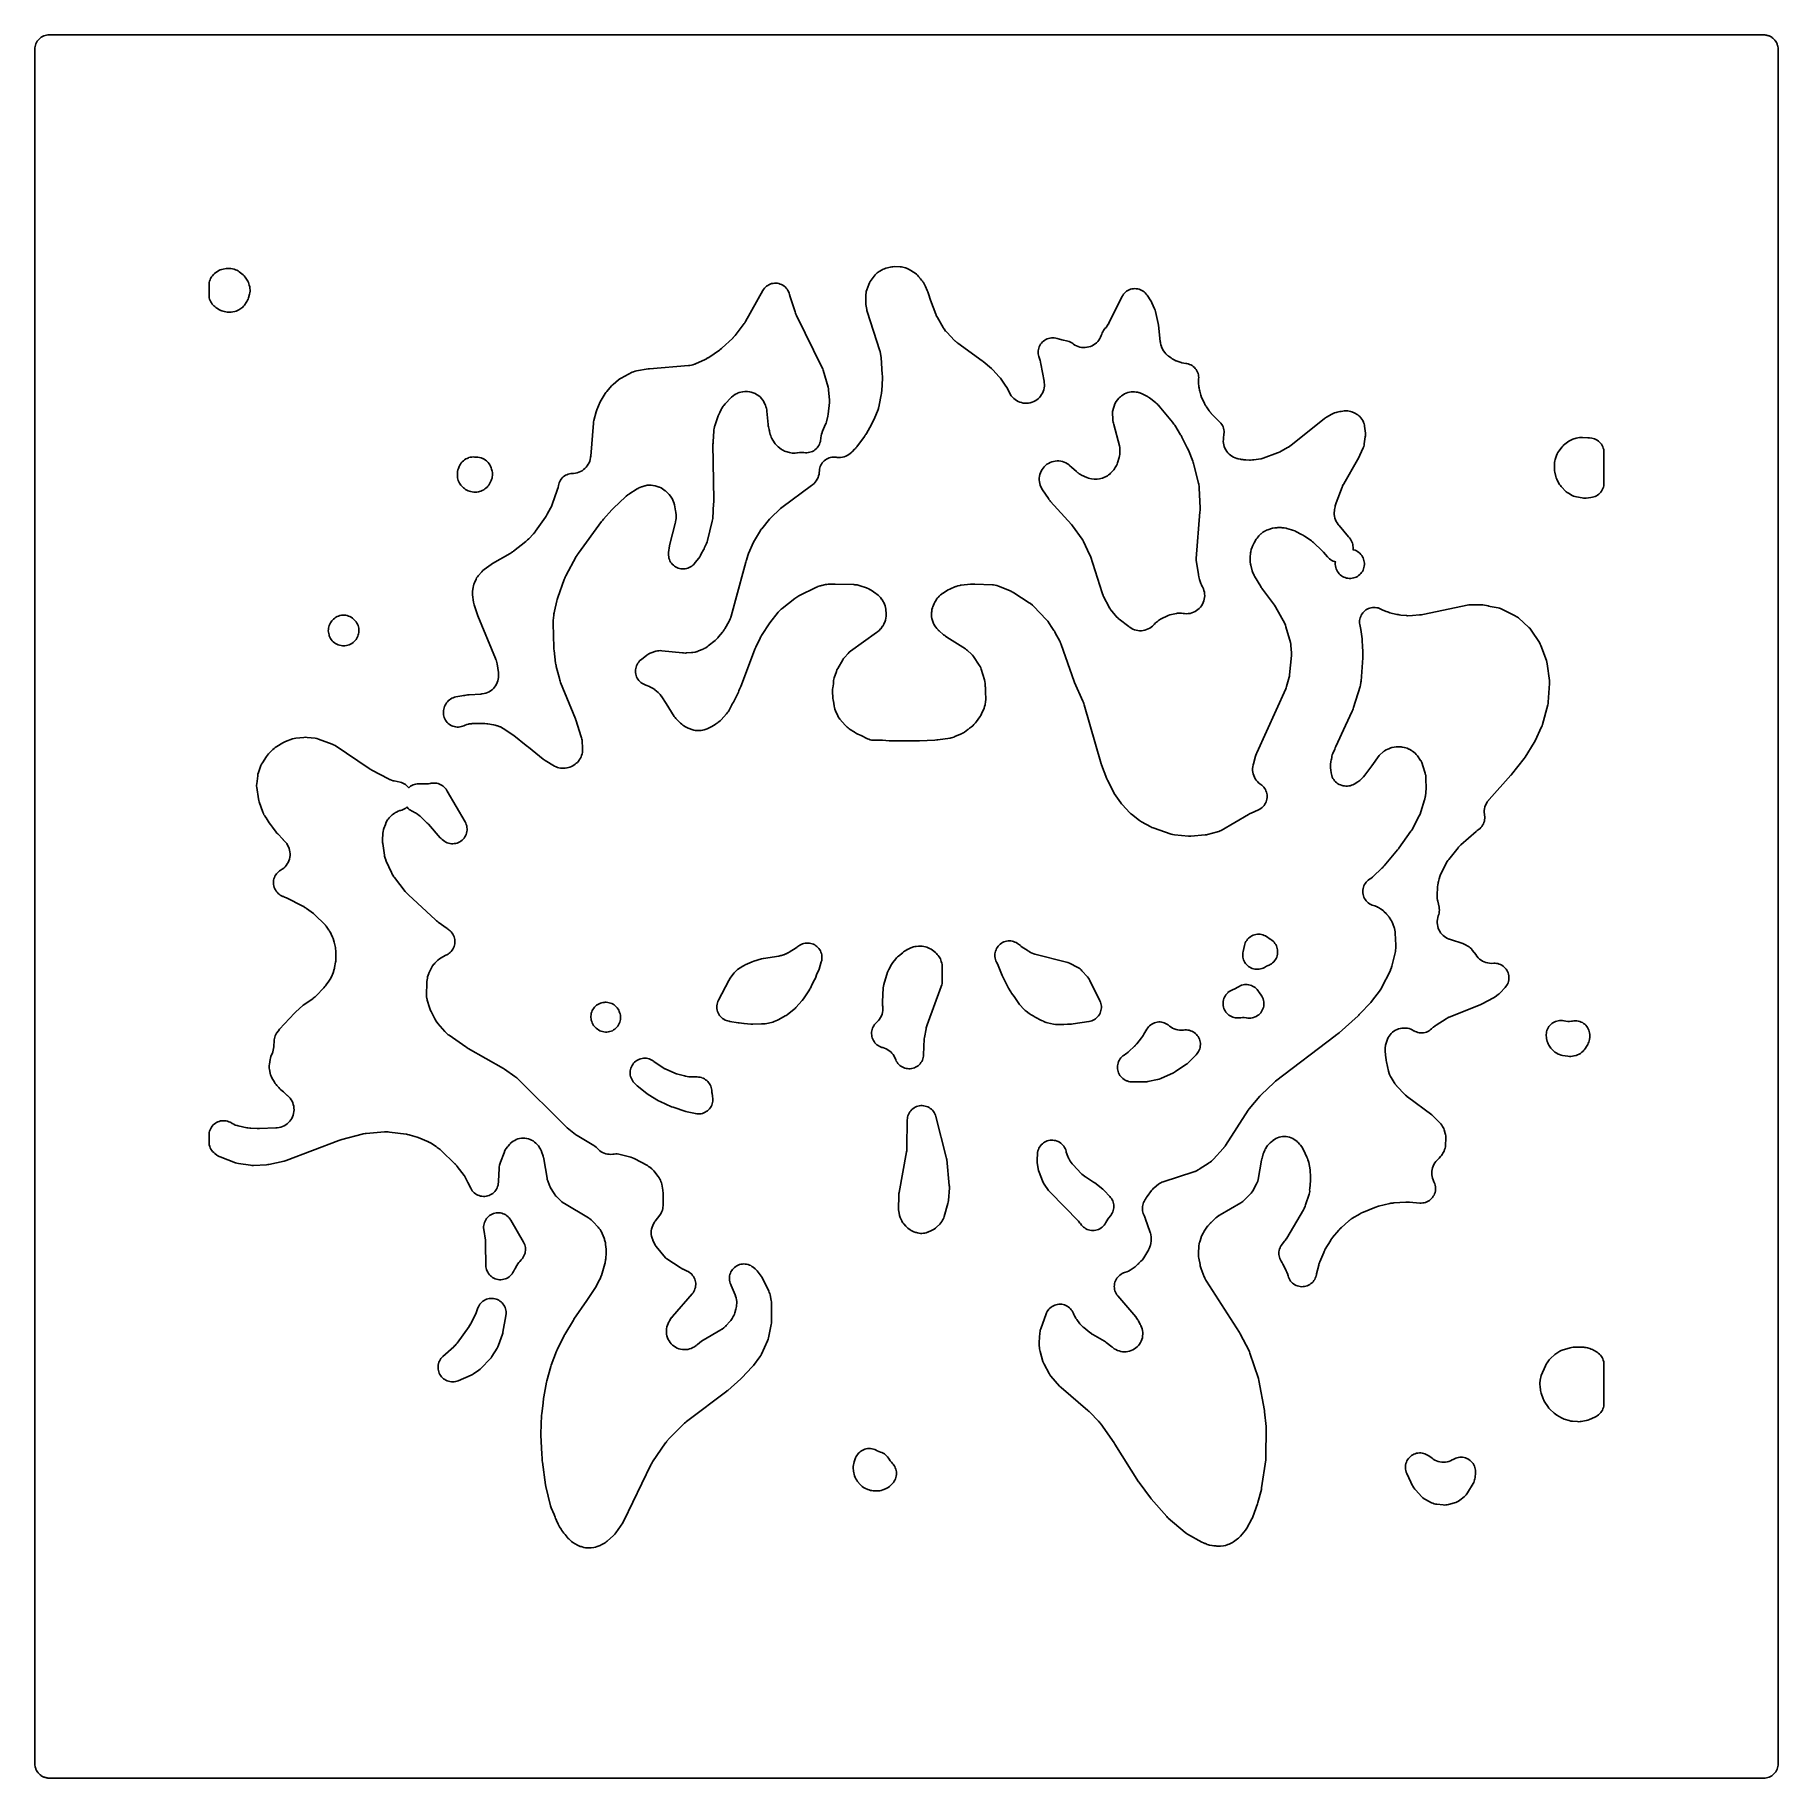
# Model space of a CAD drawing. Header units: millimetres. Extents: x 0 to 300, y 0 to 300.
import ezdxf

# ---------------------------------------------------------------- set-up
doc = ezdxf.new("R2010")
doc.units = ezdxf.units.MM
doc.layers.add('CUT', color=7, linetype='CONTINUOUS')

msp = doc.modelspace()

# ---------------------------------------------------------------- linework, layer by layer
at = {"layer": 'CUT'}
for points in [[(1.1729, 299.8507), (1.3944, 299.9554), (1.6252, 300.038), (1.8629, 300.0975), (2.1053, 300.1335), (2.1055, 300.1335), (2.1994, 300.1381), (2.4114, 300.1485), (297.5886, 300.1485), (297.7814, 300.1391), (297.8958, 300.1333), (297.9051, 300.132), (297.9194, 300.1298), (297.9503, 300.1252), (298.0254, 300.1141), (298.1381, 300.0973), (298.2658, 300.0653), (298.3757, 300.0377), (298.4011, 300.0286), (298.4049, 300.0272), (298.448, 300.0118), (298.5003, 299.9931), (298.6063, 299.9551), (298.7267, 299.8981), (298.8277, 299.8503), (298.9428, 299.7813), (299.0378, 299.7243), (299.1466, 299.6436), (299.2345, 299.5783), (299.336, 299.4863), (299.416, 299.4138), (299.5093, 299.3109), (299.5805, 299.2322), (299.6647, 299.1186), (299.7264, 299.0354), (299.8008, 298.9112), (299.8523, 298.8253), (299.9151, 298.6924), (299.9163, 298.6899), (299.957, 298.6038), (299.9871, 298.5196), (299.9889, 298.5146), (299.9891, 298.5141), (300.0101, 298.4555), (300.0395, 298.3732), (300.0585, 298.2972), (300.0602, 298.2906), (300.0604, 298.2898), (300.0812, 298.2067), (300.099, 298.1356), (300.129, 297.9335), (300.135, 297.8932), (300.15, 297.5872), (300.15, 297.0119), (300.15, 2.4114), (300.1369, 2.1453), (300.135, 2.1053), (300.099, 1.8629), (300.0395, 1.6252), (299.9569, 1.3944), (299.8521, 1.1729), (299.7262, 0.9627), (299.5802, 0.7659), (299.4156, 0.5844), (299.2341, 0.4198), (299.0373, 0.2738), (298.8271, 0.1479), (298.6056, 0.0431), (298.3748, -0.0395), (298.1371, -0.099), (297.8947, -0.135), (297.5886, -0.15), (297.0775, -0.15), (3, -0.15), (2.4114, -0.15), (2.2197, -0.1406), (2.1053, -0.135), (1.9757, -0.1157), (1.8629, -0.099), (1.7352, -0.067), (1.6252, -0.0395), (1.5006, 0.0051), (1.3944, 0.0431), (1.274, 0.1), (1.1729, 0.1479), (1.0578, 0.2169), (0.9627, 0.2738), (0.854, 0.3545), (0.7659, 0.4198), (0.6645, 0.5118), (0.5844, 0.5844), (0.4911, 0.6873), (0.4198, 0.7659), (0.3356, 0.8795), (0.2738, 0.9627), (0.1994, 1.087), (0.1479, 1.1729), (0.0838, 1.3083), (0.0431, 1.3944), (-0.01, 1.5428), (-0.0395, 1.6252), (-0.0812, 1.7916), (-0.099, 1.8629), (-0.135, 2.1053), (-0.15, 2.4114), (-0.15, 297.5872), (-0.135, 297.8933), (-0.099, 298.1357), (-0.0395, 298.3734), (0.0431, 298.6041), (0.1479, 298.8256), (0.2738, 299.0358), (0.4198, 299.2326), (0.5844, 299.4142), (0.7659, 299.5787), (0.9627, 299.7247)], [(33.1969, 252.3711), (33.4434, 252.3636), (33.6894, 252.3805), (33.9326, 252.4215), (34.2905, 252.5002), (34.5231, 252.5633), (34.7485, 252.6484), (34.9647, 252.7548), (35.1696, 252.8815), (35.3325, 252.9935), (35.5063, 253.1244), (35.668, 253.2699), (35.8164, 253.4289), (35.9505, 253.6002), (36.2743, 254.0532), (36.3923, 254.2344), (36.4941, 254.425), (36.5792, 254.6237), (36.6467, 254.8291), (36.8335, 255.4922), (36.8889, 255.7345), (36.92, 255.9812), (36.9265, 256.2297), (36.9082, 256.4775), (36.8654, 256.7224), (36.7914, 257.0491), (36.7299, 257.272), (36.6481, 257.4883), (36.5467, 257.6961), (36.4265, 257.8937), (36.0838, 258.4022), (35.9157, 258.6241), (35.7239, 258.8259), (35.5108, 259.0051), (35.0596, 259.3437), (34.8583, 259.4799), (34.6446, 259.596), (34.4208, 259.6908), (34.1887, 259.7634), (33.8732, 259.8455), (33.6147, 259.8983), (33.352, 259.9236), (33.0881, 259.9211), (32.8259, 259.8908), (32.3025, 259.8021), (32.0431, 259.7438), (31.7913, 259.6583), (31.5501, 259.5465), (31.3221, 259.4097), (30.9992, 259.1919), (30.7902, 259.0343), (30.5987, 258.8557), (30.427, 258.6581), (30.2769, 258.4437), (30.2295, 258.3678), (30.1157, 258.1651), (30.0211, 257.9526), (29.9468, 257.7323), (29.8932, 257.5061), (29.8608, 257.2758), (29.85, 257.0435), (29.85, 255.3478), (29.862, 255.1029), (29.898, 254.8602), (29.9576, 254.6223), (30.0402, 254.3914), (30.145, 254.1697), (30.2711, 253.9593), (30.4171, 253.7623), (30.5129, 253.6455), (30.6616, 253.4798), (30.8245, 253.328), (31.0002, 253.1914), (31.1874, 253.0708), (31.6761, 252.7861), (31.8693, 252.6846), (32.0705, 252.6003), (32.2784, 252.5339), (32.4912, 252.4859), (32.9523, 252.4028)], [(107.3556, 186.7363), (107.572, 186.5063), (107.7666, 186.2575), (107.7844, 186.2325), (107.8806, 186.0902), (108.6191, 184.943), (110.001, 182.7219), (110.1245, 182.5416), (110.2633, 182.3727), (110.4162, 182.2166), (110.5673, 182.0753), (110.7331, 181.8979), (110.9498, 181.6924), (111.0822, 181.5938), (111.2921, 181.3976), (111.4721, 181.2445), (111.6658, 181.1091), (111.921, 180.9481), (112.1623, 180.814), (112.4168, 180.7073), (113.181, 180.4354), (113.3869, 180.3719), (113.5976, 180.3265), (113.8114, 180.2993), (114.0268, 180.2907), (114.3153, 180.2916), (114.5906, 180.3077), (114.8625, 180.354), (115.1277, 180.43), (115.6337, 180.6057), (115.882, 180.7071), (116.118, 180.8346), (116.1267, 180.8399), (116.1462, 180.8472), (116.3772, 180.9622), (116.8891, 181.2508), (117.0997, 181.3838), (117.296, 181.5371), (117.3674, 181.5988), (117.498, 181.6787), (117.6949, 181.8124), (117.8782, 181.9642), (118.0463, 182.1328), (118.9919, 183.1765), (119.1341, 183.3483), (119.2604, 183.5321), (119.3699, 183.7264), (119.8866, 184.7477), (119.9862, 184.889), (120.0883, 185.046), (120.1783, 185.2103), (121.0339, 186.9196), (121.1339, 187.1469), (121.2368, 187.4164), (121.4845, 187.9059), (121.5954, 188.1589), (123.9011, 194.325), (123.9563, 194.464), (123.9957, 194.5577), (124.0563, 194.6944), (124.7755, 196.2316), (124.842, 196.3666), (124.889, 196.4574), (124.901, 196.4795), (125.0161, 196.6718), (126.4471, 198.8911), (127.9112, 200.6877), (128.0481, 200.8464), (128.0733, 200.874), (128.3725, 201.1672), (128.4006, 201.1918), (128.5621, 201.3255), (130.7718, 203.0526), (130.9247, 203.166), (130.9525, 203.1855), (131.2746, 203.3883), (131.3043, 203.405), (131.4727, 203.4938), (134.5145, 205.002), (134.7032, 205.0891), (134.7372, 205.1037), (135.1275, 205.2459), (135.1629, 205.2567), (135.3634, 205.3114), (135.41, 205.3227), (136.0345, 205.455), (136.2702, 205.4882), (136.3031, 205.4912), (136.4874, 205.5034), (137.3739, 205.5403), (137.5076, 205.5435), (137.5985, 205.544), (137.7323, 205.5424), (140.9116, 205.4477), (141.1032, 205.437), (141.1374, 205.4343), (141.4871, 205.3878), (141.8302, 205.3058), (141.8631, 205.2961), (142.0458, 205.2373), (143.083, 204.8739), (143.2267, 204.8203), (143.2522, 204.8101), (143.5099, 204.6954), (143.7573, 204.5601), (143.7808, 204.5459), (143.9106, 204.4642), (144.7436, 203.9156), (144.8803, 203.8211), (144.9044, 203.8036), (145.1438, 203.6136), (145.3459, 203.4215), (145.5303, 203.2123), (145.7113, 202.966), (145.7278, 202.9413), (145.8171, 202.8011), (145.9659, 202.5557), (146.053, 202.4041), (146.0679, 202.3767), (146.2082, 202.0875), (146.3111, 201.8129), (146.388, 201.5299), (146.4429, 201.2133), (146.4468, 201.1823), (146.4646, 201.0083), (146.4974, 200.593), (146.5076, 200.4005), (146.5085, 200.3661), (146.5, 200.012), (146.4591, 199.6914), (146.3784, 199.3465), (146.3688, 199.3134), (146.3121, 199.1343), (146.2467, 198.9596), (146.2339, 198.9279), (146.0857, 198.6088), (145.9058, 198.3065), (145.8868, 198.278), (145.7766, 198.1215), (145.6817, 197.9938), (145.5612, 197.8401), (145.539, 197.8132), (145.2962, 197.549), (145.0273, 197.3114), (145, 197.2898), (144.844, 197.1723), (140.3775, 193.9881), (140.1501, 193.805), (139.9455, 193.5966), (139.3094, 192.868), (139.1721, 192.6959), (139.0504, 192.5124), (138.1454, 191.0078), (138.0154, 190.7618), (137.9137, 190.5028), (137.5486, 189.3967), (137.4826, 189.1575), (137.4406, 188.9129), (137.4231, 188.6654), (137.4166, 188.3528), (137.3016, 187.6867), (137.2701, 187.4178), (137.2678, 187.147), (137.3284, 185.8248), (137.3519, 185.5784), (137.3998, 185.3355), (137.4783, 185.0198), (137.5269, 184.5325), (137.5704, 184.2548), (137.6448, 183.9838), (137.7492, 183.7228), (138.1489, 182.8666), (138.256, 182.6625), (138.3813, 182.4691), (138.524, 182.288), (139.4372, 181.2331), (139.6168, 181.0461), (139.7206, 180.9583), (139.7713, 180.9056), (139.9377, 180.7608), (140.1161, 180.6313), (140.3033, 180.5075), (140.5675, 180.3068), (140.7607, 180.1738), (140.9655, 180.0595), (141.0294, 180.0277), (141.205, 179.9116), (141.401, 179.7946), (141.6067, 179.696), (142.2067, 179.4414), (143.2916, 178.901), (143.5049, 178.8069), (143.726, 178.7331), (143.953, 178.6803), (144.184, 178.6487), (144.4169, 178.6389), (145.8724, 178.6451), (147.0201, 178.5481), (147.0577, 178.5452), (147.0645, 178.5447), (147.223, 178.5387), (152.0831, 178.5104), (152.1104, 178.5104), (152.1151, 178.5105), (152.2289, 178.5136), (154.8769, 178.6478), (155.1966, 178.6848), (155.2756, 178.6991), (155.4255, 178.7102), (157.5015, 179.0095), (157.715, 179.0498), (157.9241, 179.1085), (158.1274, 179.1851), (158.3233, 179.2791), (158.4148, 179.328), (159.4503, 179.7522), (159.6387, 179.8386), (159.8193, 179.9404), (159.9908, 180.0568), (160.5859, 180.4977), (160.6109, 180.5124), (160.786, 180.6375), (160.8612, 180.7016), (161.2171, 180.9652), (161.4216, 181.1343), (161.607, 181.324), (161.7713, 181.5323), (161.805, 181.5801), (161.8865, 181.6633), (162.0335, 181.8445), (162.6429, 182.6718), (162.8002, 182.9134), (162.9287, 183.1715), (163.3633, 184.1879), (163.4576, 184.447), (163.5228, 184.7149), (163.6295, 185.2899), (163.666, 185.582), (163.668, 185.8764), (163.6183, 186.828), (163.634, 187.1757), (163.6297, 187.4742), (163.5898, 187.7701), (163.5616, 187.9138), (163.5343, 188.4373), (163.4998, 188.7401), (163.4288, 189.0365), (162.8652, 190.8838), (162.7794, 191.1213), (162.6701, 191.349), (162.5384, 191.5645), (161.5185, 193.0574), (161.3553, 193.2707), (161.1702, 193.4652), (160.5204, 194.0786), (160.341, 194.2326), (160.1478, 194.3689), (156.9517, 196.4056), (156.7372, 196.553), (156.5952, 196.658), (156.3914, 196.82), (155.6157, 197.4816), (155.4723, 197.6104), (155.4473, 197.6341), (155.2028, 197.8904), (155.0251, 198.1199), (154.9977, 198.1592), (154.9818, 198.1844), (154.896, 198.3272), (154.7109, 198.6512), (154.6674, 198.7404), (154.5882, 198.9141), (154.5749, 198.9454), (154.4541, 199.2748), (154.375, 199.5849), (154.3278, 199.9015), (154.3117, 200.252), (154.3118, 200.2861), (154.3176, 200.4769), (154.3263, 200.6317), (154.3399, 200.8037), (154.343, 200.8344), (154.3897, 201.1482), (154.4585, 201.4293), (154.5619, 201.7292), (154.5733, 201.7579), (154.6406, 201.9168), (154.7725, 202.209), (154.8632, 202.3958), (154.8803, 202.4287), (155.0918, 202.7858), (155.1124, 202.8166), (155.2327, 202.9858), (155.3112, 203.09), (155.4182, 203.2255), (155.4379, 203.2493), (155.6513, 203.4842), (155.8649, 203.6796), (156.1178, 203.8714), (156.1432, 203.8889), (156.2876, 203.9835), (157.0622, 204.4658), (157.1821, 204.5374), (157.2038, 204.5498), (157.451, 204.6793), (157.4736, 204.6901), (157.6007, 204.7478), (158.3249, 205.0608), (158.5028, 205.1324), (158.5349, 205.1444), (158.871, 205.2504), (159.2161, 205.3216), (159.2499, 205.3268), (159.4402, 205.351), (161.0194, 205.5113), (161.2919, 205.5289), (161.4771, 205.5341), (161.7367, 205.532), (161.7419, 205.5318), (161.7447, 205.5318), (161.7584, 205.5313), (161.7843, 205.5304), (164.7982, 205.396), (164.9617, 205.3851), (164.9909, 205.3825), (165.2895, 205.3429), (165.5577, 205.2831), (165.8448, 205.1921), (165.8724, 205.182), (166.025, 205.1224), (167.8589, 204.3597), (168.0089, 204.2934), (168.0355, 204.281), (168.3262, 204.129), (168.3516, 204.1143), (168.4917, 204.0289), (171.155, 202.325), (171.3416, 202.1975), (171.3741, 202.1739), (171.7225, 201.8865), (171.752, 201.859), (171.9126, 201.7001), (174.0774, 199.4248), (174.1884, 199.3029), (174.2078, 199.2806), (174.3319, 199.1248), (174.945, 198.2281), (175.3865, 197.5608), (175.4782, 197.4152), (175.5382, 197.3148), (175.623, 197.1651), (176.4047, 195.7094), (176.4718, 195.5785), (176.4833, 195.5549), (176.6017, 195.2858), (176.6113, 195.2612), (176.6625, 195.1234), (178.879, 188.7758), (178.8918, 188.7399), (178.8942, 188.7334), (178.9543, 188.5844), (180.3768, 185.3599), (180.4698, 185.1286), (180.5278, 184.9691), (180.6054, 184.7316), (183.5499, 174.5801), (183.5607, 174.5441), (183.5627, 174.5375), (183.6137, 174.3879), (184.513, 172.003), (184.6209, 171.7576), (185.6324, 169.7556), (185.8007, 169.4709), (186.9046, 167.858), (187.0222, 167.6998), (187.152, 167.5514), (188.4701, 166.1589), (188.6028, 166.0287), (188.7448, 165.9088), (190.1301, 164.8245), (190.2944, 164.7062), (190.4678, 164.6017), (192.0967, 163.7073), (192.2888, 163.6124), (192.4882, 163.5342), (195.5733, 162.4752), (195.8674, 162.3939), (196.1692, 162.3491), (198.5521, 162.1426), (198.759, 162.1333), (198.9659, 162.1411), (201.4459, 162.3382), (201.6612, 162.3648), (201.8734, 162.4099), (203.5793, 162.8509), (203.7984, 162.9183), (204.0104, 163.0056), (204.2134, 163.1119), (208.9043, 165.8485), (209.0696, 165.9394), (209.1833, 165.9983), (209.353, 166.0808), (210.6615, 166.677), (210.8762, 166.7876), (211.0793, 166.9185), (211.2688, 167.0684), (211.4429, 167.2359), (211.6001, 167.4194), (211.7388, 167.6172), (211.8578, 167.8274), (211.9559, 168.0482), (212.0322, 168.2774), (212.0861, 168.5129), (212.117, 168.7525), (212.1246, 168.994), (212.1089, 169.2351), (212.07, 169.4735), (212.0082, 169.7071), (211.9242, 169.9336), (211.8187, 170.1509), (211.6927, 170.3571), (211.5475, 170.5501), (211.3842, 170.7282), (211.2046, 170.8898), (211.0101, 171.0332), (210.8887, 171.114), (210.6524, 171.3068), (210.4358, 171.5215), (210.2411, 171.7562), (210.0701, 172.0087), (209.9243, 172.2765), (209.8051, 172.5572), (209.7137, 172.8482), (209.6508, 173.1466), (209.6172, 173.4497), (209.6131, 173.7546), (209.6385, 174.0585), (209.6986, 174.3873), (209.7059, 174.419), (209.7515, 174.5951), (210.128, 175.9164), (210.1686, 176.0497), (210.1764, 176.0734), (210.2724, 176.335), (210.2819, 176.3581), (210.3371, 176.486), (215.3318, 187.4872), (215.4095, 187.6792), (215.4711, 187.8769), (215.9043, 189.5022), (215.9484, 189.6998), (215.9765, 189.9004), (216.3076, 193.2551), (216.3194, 193.4617), (216.314, 193.6686), (216.2275, 194.9536), (216.197, 195.2092), (216.1404, 195.4603), (215.372, 198.2024), (215.2764, 198.4797), (215.149, 198.744), (213.5515, 201.6131), (213.3725, 201.8899), (211.3097, 204.6605), (211.194, 204.8249), (211.1185, 204.9386), (211.0118, 205.1089), (209.9659, 206.8825), (209.8836, 207.0295), (209.8695, 207.0562), (209.7367, 207.336), (209.6296, 207.6266), (209.6205, 207.6553), (209.573, 207.8169), (209.3058, 208.8085), (209.2647, 208.9765), (209.2581, 209.0066), (209.204, 209.3198), (209.1812, 209.6088), (209.1854, 209.9266), (209.1873, 209.9574), (209.2015, 210.1297), (209.2826, 210.8941), (209.3102, 211.1), (209.3162, 211.1366), (209.3982, 211.5095), (209.521, 211.8711), (209.5348, 211.9055), (209.6177, 212.096), (209.8761, 212.6474), (209.9765, 212.846), (209.9954, 212.8808), (210.2304, 213.2582), (210.2532, 213.2905), (210.3871, 213.4681), (210.5589, 213.6825), (210.7034, 213.8522), (210.73, 213.8816), (211.0477, 214.1937), (211.0776, 214.2198), (211.2479, 214.3594), (211.3835, 214.4593), (211.4086, 214.4769), (211.5867, 214.59), (211.6974, 214.6532), (211.7134, 214.6623), (211.7443, 214.6799), (211.7757, 214.6978), (211.8375, 214.7295), (211.9884, 214.8007), (212.2249, 214.8958), (212.2539, 214.906), (212.4173, 214.959), (212.8957, 215.1022), (213.0719, 215.1503), (213.1036, 215.1581), (213.4329, 215.2226), (213.7669, 215.2548), (213.7995, 215.2563), (213.982, 215.2605), (214.5388, 215.2597), (214.7073, 215.2557), (214.7374, 215.2543), (215.046, 215.2261), (215.3509, 215.1702), (215.3802, 215.1635), (215.5436, 215.122), (216.3058, 214.9101), (216.4862, 214.8551), (216.5182, 214.8444), (216.8696, 214.7074), (216.9003, 214.6936), (217.0704, 214.612), (218.0649, 214.1039), (218.3046, 213.9702), (218.4637, 213.8736), (218.6929, 213.7227), (219.7557, 212.9659), (219.9628, 212.8073), (220.0994, 212.6949), (220.295, 212.5223), (221.4496, 211.4295), (221.5929, 211.2863), (221.6876, 211.1865), (221.823, 211.0357), (222.5202, 210.216), (222.6881, 210.0371), (222.8728, 209.8756), (223.0724, 209.7329), (223.285, 209.6105), (223.5086, 209.5095), (223.741, 209.431), (223.8937, 209.3956), (223.8702, 209.1511), (223.8711, 208.9023), (223.8967, 208.6548), (223.9469, 208.4111), (224.0209, 208.1736), (224.1183, 207.9447), (224.2379, 207.7265), (224.2534, 207.7012), (224.3914, 207.4996), (224.5483, 207.3125), (224.7227, 207.1416), (224.913, 206.9885), (225.1172, 206.8547), (225.3336, 206.7415), (225.56, 206.6499), (225.7942, 206.5809), (226.0341, 206.535), (226.2773, 206.5128), (226.5215, 206.5144), (226.7644, 206.5398), (227.0036, 206.5888), (227.2369, 206.6609), (227.4621, 206.7554), (227.677, 206.8714), (227.8795, 207.0078), (228.0678, 207.1634), (228.2399, 207.3366), (228.3944, 207.5257), (228.5297, 207.729), (228.6445, 207.9446), (228.7377, 208.1703), (228.8084, 208.404), (228.856, 208.6435), (228.88, 208.8865), (228.8802, 209.1307), (228.8566, 209.3738), (228.8094, 209.6134), (228.8082, 209.6179), (228.7436, 209.8354), (228.6595, 210.0461), (228.5566, 210.2483), (228.4359, 210.4404), (228.4214, 210.4613), (228.2696, 210.6583), (228.0989, 210.8393), (227.9111, 211.0025), (227.708, 211.1462), (227.4916, 211.2689), (227.2641, 211.3696), (227.0277, 211.4472), (226.8958, 211.4763), (226.9164, 211.6345), (226.9242, 211.8797), (226.9078, 212.1245), (226.8675, 212.3666), (226.8037, 212.6035), (226.717, 212.833), (226.6082, 213.0529), (226.4784, 213.261), (226.3245, 213.4829), (226.1657, 213.688), (224.5055, 215.6177), (224.388, 215.7614), (224.3676, 215.7876), (224.1718, 216.0669), (224.0192, 216.3381), (223.8942, 216.6231), (223.7979, 216.9191), (223.7314, 217.2231), (223.6952, 217.5322), (223.6898, 217.8434), (223.7176, 218.1833), (223.7219, 218.2162), (223.7508, 218.3996), (223.8296, 218.8312), (223.8642, 218.9993), (223.8711, 219.0292), (223.9633, 219.3596), (223.9729, 219.3888), (224.0303, 219.5505), (225.0495, 222.2288), (225.1059, 222.3684), (225.1165, 222.3933), (225.2458, 222.6652), (225.2584, 222.689), (225.3311, 222.8209), (227.7004, 226.9181), (227.8122, 227.1353), (228.6663, 229.0147), (228.7534, 229.233), (228.8196, 229.4586), (228.8643, 229.6894), (229.0388, 230.8901), (229.0606, 231.1052), (229.0637, 231.3214), (229.0482, 231.5371), (228.9118, 232.7153), (228.8754, 232.9399), (228.8187, 233.1602), (228.7423, 233.3744), (228.7145, 233.4424), (228.5938, 233.6957), (228.4455, 233.934), (228.2715, 234.1541), (228.07, 234.3814), (227.9061, 234.5497), (227.7271, 234.7019), (227.5346, 234.8365), (227.3304, 234.9526), (227.1161, 235.0489), (226.7279, 235.202), (226.4901, 235.2822), (226.2456, 235.3381), (225.9966, 235.3693), (225.8673, 235.3789), (225.6405, 235.3855), (225.4139, 235.3715), (225.1896, 235.3369), (224.8779, 235.2744), (224.6535, 235.244), (224.4206, 235.2011), (224.1973, 235.1377), (224.0126, 235.1006), (223.7545, 235.0343), (223.5049, 234.9409), (223.2666, 234.8215), (222.3413, 234.294), (222.1768, 234.1916), (222.0207, 234.0767), (216.1821, 229.4211), (216.0664, 229.3325), (216.0453, 229.317), (215.8038, 229.1533), (215.7816, 229.1395), (215.6562, 229.0649), (214.5519, 228.4362), (214.4108, 228.3598), (214.3853, 228.3467), (214.0941, 228.2125), (214.0676, 228.2016), (213.9179, 228.1439), (211.465, 227.2583), (211.2773, 227.1961), (211.2435, 227.1859), (211.0692, 227.143), (210.63, 227.0531), (210.6299, 227.053), (209.8078, 226.9409), (209.6434, 226.9222), (209.6139, 226.9195), (209.2835, 226.9039), (209.2539, 226.9038), (209.0885, 226.9069), (208.4267, 226.934), (208.1356, 226.9595), (207.9221, 226.9782), (207.8791, 226.982), (207.747, 226.9935), (207.7059, 226.999), (207.6762, 227.0042), (207.511, 227.0374), (207.1218, 227.1247), (206.9438, 227.1692), (206.9122, 227.178), (206.5919, 227.2836), (206.3104, 227.4081), (206.0426, 227.5594), (205.7907, 227.7363), (205.5574, 227.9368), (205.3448, 228.1593), (205.1549, 228.4014), (204.9896, 228.661), (204.8505, 228.9354), (204.7389, 229.2222), (204.6558, 229.5184), (204.6021, 229.8214), (204.5782, 230.1282), (204.585, 230.4654), (204.5873, 230.4981), (204.6045, 230.6808), (204.6881, 231.3853), (204.7051, 231.6345), (204.6971, 231.8842), (204.6643, 232.1318), (204.6069, 232.3749), (204.5256, 232.6111), (204.4211, 232.838), (204.2945, 233.0533), (204.147, 233.2549), (203.9801, 233.4408), (202.6041, 234.8276), (202.4913, 234.9464), (202.4715, 234.9681), (202.262, 235.2199), (202.2443, 235.2432), (202.1479, 235.3757), (201.654, 236.0874), (201.5712, 236.2119), (201.5568, 236.2345), (201.4064, 236.493), (201.3938, 236.5167), (201.3265, 236.6503), (200.9669, 237.4), (200.9004, 237.5468), (200.889, 237.5733), (200.7752, 237.8747), (200.7661, 237.9021), (200.719, 238.0563), (200.5229, 238.7508), (200.4785, 238.9236), (200.4713, 238.9547), (200.4074, 239.3056), (200.4032, 239.3372), (200.3839, 239.5145), (200.3272, 240.1807), (200.3163, 240.359), (200.3151, 240.3909), (200.3188, 240.7479), (200.3206, 240.7798), (200.3279, 240.8688), (200.336, 241.1124), (200.3203, 241.3556), (200.281, 241.5962), (200.2184, 241.8317), (200.1332, 242.0601), (200.0262, 242.2791), (199.8984, 242.4866), (199.751, 242.6807), (199.5853, 242.8595), (199.4031, 243.0213), (199.2059, 243.1646), (198.9958, 243.288), (198.7746, 243.3904), (198.5445, 243.4707), (198.3077, 243.5283), (198.1343, 243.5529), (198.1345, 243.5538), (197.776, 243.603), (197.4775, 243.6715), (197.4488, 243.6794), (197.2892, 243.7274), (196.6368, 243.9395), (196.449, 244.0061), (196.4158, 244.0189), (196.0815, 244.1685), (195.7649, 244.3526), (195.7352, 244.3721), (195.5715, 244.4857), (195.1534, 244.7926), (194.9953, 244.9153), (194.9677, 244.938), (194.6961, 245.1859), (194.4739, 245.4372), (194.2797, 245.7108), (194.1, 246.0316), (194.0843, 246.0636), (194.0007, 246.2455), (193.9982, 246.2515), (193.9303, 246.4216), (193.919, 246.4523), (193.8175, 246.7734), (193.7479, 247.1028), (193.7427, 247.1351), (193.718, 247.3166), (193.4054, 250.1305), (193.3573, 250.4138), (192.8801, 252.4924), (192.8158, 252.7217), (192.7299, 252.9439), (192.272, 253.9796), (192.1841, 254.1587), (192.0822, 254.3303), (191.4538, 255.298), (191.3069, 255.5011), (191.1405, 255.6884), (190.9562, 255.8581), (190.7558, 256.0085), (190.5414, 256.1381), (190.315, 256.2456), (190.0791, 256.3299), (189.8358, 256.3902), (189.5878, 256.4258), (189.3375, 256.4364), (189.0873, 256.4218), (188.8399, 256.3824), (188.5977, 256.3183), (188.363, 256.2303), (188.1384, 256.1193), (187.926, 255.9863), (187.728, 255.8328), (187.5464, 255.6602), (187.3829, 255.4703), (187.2393, 255.265), (187.1169, 255.0463), (184.8607, 250.4923), (184.7746, 250.3289), (184.7586, 250.3001), (184.5787, 250.0123), (184.3896, 249.7672), (184.1898, 249.5551), (184.0413, 249.3822), (183.9091, 249.1966), (183.7944, 248.9996), (183.6981, 248.7931), (183.621, 248.5787), (183.5588, 248.3772), (183.4401, 248.091), (183.2958, 247.8208), (183.1258, 247.5659), (182.9319, 247.3288), (182.7158, 247.1116), (182.4796, 246.9165), (182.2255, 246.7453), (181.956, 246.5997), (181.6736, 246.481), (181.381, 246.3903), (181.0809, 246.3285), (180.7763, 246.2962), (180.47, 246.2936), (180.1648, 246.321), (179.8638, 246.3778), (179.5697, 246.4637), (179.2854, 246.5778), (179.0136, 246.719), (178.7567, 246.886), (178.6689, 246.9561), (178.4657, 247.1024), (178.2489, 247.2276), (178.0206, 247.3305), (177.7832, 247.41), (177.5391, 247.4654), (177.024, 247.5554), (176.7722, 247.6084), (176.6027, 247.6501), (176.3552, 247.7202), (175.9448, 247.8518), (175.7054, 247.9157), (175.4608, 247.9555), (175.2135, 247.971), (174.9659, 247.9618), (174.7204, 247.9283), (174.4795, 247.8706), (174.2454, 247.7893), (174.0206, 247.6852), (173.8071, 247.5594), (173.6071, 247.4131), (173.4226, 247.2477), (173.2554, 247.0649), (173.1071, 246.8664), (172.9792, 246.6542), (172.8729, 246.4304), (172.7893, 246.1972), (172.7292, 245.9568), (172.6931, 245.7116), (172.6816, 245.4641), (172.6945, 245.2167), (172.7319, 244.9718), (172.7934, 244.7318), (173.0003, 244.0635), (173.0603, 243.8468), (173.0966, 243.6986), (173.1436, 243.4787), (173.6893, 240.485), (173.7178, 240.3033), (173.7221, 240.2707), (173.7499, 239.9338), (173.745, 239.6255), (173.7099, 239.3191), (173.645, 239.0176), (173.5508, 238.7239), (173.4283, 238.4408), (173.2787, 238.1711), (173.1034, 237.9174), (172.9041, 237.682), (172.6827, 237.4673), (172.4413, 237.2754), (172.1823, 237.108), (171.9082, 236.9667), (171.6215, 236.853), (171.325, 236.768), (171.0217, 236.7123), (170.7143, 236.6867), (170.406, 236.6913), (170.0995, 236.7261), (169.7979, 236.7907), (169.5042, 236.8845), (169.221, 237.0067), (168.9511, 237.156), (168.6972, 237.3311), (168.4617, 237.5301), (168.2467, 237.7513), (168.0545, 237.9925), (167.8707, 238.2762), (167.8542, 238.3047), (167.7658, 238.466), (167.3138, 239.3414), (167.1364, 239.6338), (166.1856, 240.9839), (165.9777, 241.241), (164.845, 242.4668), (164.6341, 242.6698), (163.2198, 243.8798), (163.0489, 244.0136), (158.8423, 247.0223), (158.7033, 247.1267), (158.6789, 247.1459), (158.4162, 247.3734), (158.3936, 247.3948), (158.2704, 247.5174), (156.921, 248.9245), (156.769, 249.0929), (156.7428, 249.1237), (156.4707, 249.4866), (156.4485, 249.5203), (156.3294, 249.7135), (155.3367, 251.4378), (155.2615, 251.5749), (155.2486, 251.5997), (155.1157, 251.8826), (155.1049, 251.9085), (155.0474, 252.0538), (154.156, 254.4542), (153.7832, 255.5618), (153.6607, 255.8603), (153.548, 256.0914), (153.2859, 256.797), (153.1847, 257.0321), (153.0599, 257.2556), (152.9128, 257.4652), (152.7899, 257.6227), (152.748, 257.6979), (152.5914, 257.9189), (152.4381, 258.1122), (152.2505, 258.323), (152.2259, 258.345), (152.0871, 258.5228), (151.9024, 258.7338), (151.6953, 258.9227), (151.4683, 259.0873), (150.4498, 259.742), (150.2437, 259.861), (150.0272, 259.9599), (149.8023, 260.0377), (149.5812, 260.1026), (149.3623, 260.1563), (149.1395, 260.19), (148.9145, 260.2036), (147.8869, 260.219), (147.6661, 260.2125), (147.4467, 260.1866), (147.2305, 260.1415), (146.4383, 259.9391), (146.2194, 259.8723), (146.0076, 259.7859), (145.8045, 259.6804), (145.3173, 259.3983), (145.1222, 259.2729), (144.9396, 259.13), (144.771, 258.9707), (144.6179, 258.7965), (143.8964, 257.8947), (143.7359, 257.6697), (143.6013, 257.4284), (143.4941, 257.1736), (143.1542, 256.2216), (143.0766, 255.9601), (143.028, 255.6917), (143.0089, 255.4196), (142.9889, 254.1261), (142.9952, 253.9059), (143.0209, 253.6871), (143.1582, 252.8407), (143.1948, 252.6583), (143.2449, 252.4791), (145.4121, 245.7065), (145.4494, 245.577), (145.4518, 245.5632), (145.6108, 244.5575), (145.8312, 241.6377), (145.8416, 241.4003), (145.8435, 241.2389), (145.8388, 241.0012), (145.7257, 238.8062), (145.7035, 238.5482), (145.6823, 238.3739), (145.6424, 238.1181), (145.3049, 236.3591), (145.2678, 236.1878), (145.2605, 236.1574), (145.1627, 235.8211), (145.1526, 235.7915), (145.092, 235.6271), (144.4336, 233.9615), (144.3954, 233.874), (143.9675, 233.0407), (143.0932, 231.4985), (142.971, 231.2978), (142.8837, 231.1642), (142.7491, 230.9715), (141.4306, 229.2045), (141.2963, 229.0351), (141.2019, 228.9227), (141.0581, 228.7612), (140.7205, 228.4035), (140.5929, 228.2747), (140.5695, 228.2522), (140.3184, 228.033), (140.071, 227.856), (139.8077, 227.7038), (139.5309, 227.5778), (139.2433, 227.479), (138.9474, 227.4086), (138.6462, 227.367), (138.3423, 227.3547), (138.0386, 227.3718), (137.8782, 227.3966), (137.6342, 227.422), (137.3889, 227.4235), (137.1446, 227.4009), (136.9037, 227.3544), (136.6686, 227.2846), (136.4414, 227.192), (136.2244, 227.0777), (136.0196, 226.9426), (135.829, 226.7881), (135.6546, 226.6157), (135.4978, 226.427), (135.3603, 226.2238), (135.2434, 226.0082), (135.1482, 225.7821), (135.0755, 225.5478), (135.0262, 225.3075), (135.0007, 225.0635), (134.9841, 224.7625), (134.9372, 224.4583), (134.8608, 224.1601), (134.7556, 223.8709), (134.6226, 223.5933), (134.4631, 223.33), (134.2786, 223.0836), (134.071, 222.8564), (133.8201, 222.6308), (133.7947, 222.6101), (133.6495, 222.4977), (128.5493, 218.7442), (128.3054, 218.5396), (126.5955, 216.9083), (126.3992, 216.6981), (125.0521, 215.0785), (124.9348, 214.926), (124.8297, 214.7649), (123.7924, 213.0339), (123.6502, 212.7596), (122.7861, 210.8046), (122.7176, 210.6327), (122.6621, 210.4562), (122.4452, 209.6667), (122.4089, 209.5684), (122.3347, 209.332), (122.0043, 208.0621), (119.7852, 199.9847), (119.7411, 199.8362), (119.7327, 199.8098), (119.6348, 199.5422), (119.5151, 199.2836), (119.5024, 199.2589), (119.4288, 199.1226), (118.6911, 197.8224), (118.6126, 197.6903), (118.598, 197.667), (118.425, 197.4131), (118.4086, 197.391), (118.3145, 197.2695), (117.6433, 196.4395), (117.5107, 196.2844), (117.4863, 196.2573), (117.1968, 195.9699), (117.1696, 195.9456), (117.0135, 195.8141), (115.8383, 194.8772), (115.7033, 194.7745), (115.6787, 194.7567), (115.4183, 194.5851), (115.1435, 194.4378), (115.1162, 194.4247), (114.9616, 194.3549), (114.1834, 194.0244), (113.9894, 193.9483), (113.9545, 193.9357), (113.5878, 193.8261), (113.2111, 193.7578), (113.1743, 193.7532), (112.9669, 193.7332), (112.1016, 193.6741), (111.9391, 193.6665), (111.91, 193.6658), (111.5848, 193.6719), (111.5558, 193.6737), (111.3937, 193.6873), (107.8616, 194.0606), (107.6024, 194.0745), (107.3431, 194.0614), (107.0865, 194.0214), (106.8355, 193.9551), (106.0342, 193.6982), (105.8311, 193.6232), (105.6352, 193.5309), (105.448, 193.422), (105.2709, 193.2973), (104.3314, 192.5728), (104.0824, 192.353), (104.0267, 192.2968), (103.863, 192.1146), (103.718, 191.9173), (103.5929, 191.7067), (103.489, 191.4849), (103.4074, 191.254), (103.3487, 191.0163), (103.3136, 190.7739), (103.3023, 190.5292), (103.3151, 190.2847), (103.3517, 190.0425), (103.4118, 189.8051), (103.4949, 189.5747), (103.6001, 189.3536), (103.7265, 189.1438), (103.8728, 188.9473), (104.0375, 188.7662), (104.2193, 188.602), (104.4162, 188.4564), (104.6264, 188.3307), (104.8479, 188.2263), (105.0786, 188.144), (105.2626, 188.0883), (105.5805, 187.9563), (105.6107, 187.942), (105.7778, 187.8574), (106.3835, 187.5316), (106.5278, 187.4499), (106.5533, 187.4347), (106.6246, 187.3877), (106.6742, 187.3458), (107.2074, 186.8744), (107.3335, 186.7577)], [(70.8775, 181.7213), (71.0498, 181.5508), (71.2378, 181.3978), (71.4398, 181.2637), (71.6538, 181.1499), (71.8778, 181.0572), (72.1097, 180.9868), (72.3474, 180.9391), (72.5886, 180.9146), (72.831, 180.9136), (73.0724, 180.9362), (73.3104, 180.9819), (73.5429, 181.0505), (73.7677, 181.1414), (73.9929, 181.2453), (74.2518, 181.3395), (74.5252, 181.4136), (74.6672, 181.4597), (74.8229, 181.4669), (75.0964, 181.4931), (75.1248, 181.4946), (75.2834, 181.4997), (77.1655, 181.5203), (77.3312, 181.5184), (77.3609, 181.5174), (77.6912, 181.4918), (77.7207, 181.4882), (77.8847, 181.4644), (78.8816, 181.2975), (79.0815, 181.2584), (79.1169, 181.2505), (79.5088, 181.1401), (79.5432, 181.1284), (79.7341, 181.0574), (79.8362, 181.0162), (80.0057, 180.943), (80.0357, 180.9292), (80.3629, 180.7581), (80.3914, 180.7414), (80.5483, 180.644), (82.3306, 179.4757), (84.4978, 177.7171), (84.692, 177.5745), (84.8949, 177.4537), (87.4112, 175.3782), (87.5713, 175.2566), (87.7407, 175.1483), (89.3922, 174.1832), (89.6245, 174.0633), (89.868, 173.9683), (90.12, 173.8993), (90.3779, 173.8569), (90.5788, 173.8347), (90.7874, 173.8203), (90.9965, 173.8235), (91.2046, 173.8441), (91.4986, 173.8857), (91.7616, 173.9374), (92.0176, 174.017), (92.2635, 174.1235), (92.4967, 174.2558), (92.9199, 174.5269), (93.1214, 174.6704), (93.3077, 174.8332), (93.477, 175.0136), (93.6276, 175.2099), (93.6956, 175.3081), (93.8367, 175.5378), (93.9524, 175.7813), (94.0411, 176.0358), (94.1169, 176.2978), (94.1687, 176.5121), (94.2015, 176.7301), (94.2149, 176.9502), (94.2089, 177.1707), (94.1048, 178.627), (94.0816, 178.8315), (94.0418, 179.0334), (93.9855, 179.2313), (93.0185, 182.1645), (93.0082, 182.1953), (93.0063, 182.2008), (92.9582, 182.329), (90.4137, 188.5874), (90.3239, 188.8323), (90.2688, 189.0006), (90.1962, 189.2514), (89.6735, 191.3249), (89.6253, 191.5431), (89.5971, 191.6922), (89.562, 191.9129), (89.2782, 194.1223), (89.2586, 194.3134), (89.2486, 194.4434), (89.2389, 194.6352), (89.1349, 198.7391), (89.1352, 198.9415), (89.1392, 199.0788), (89.1504, 199.2809), (89.2232, 200.1602), (89.2557, 200.4314), (89.2843, 200.6144), (89.3364, 200.8824), (89.75, 202.6625), (89.8084, 202.8831), (89.8526, 203.0316), (89.9243, 203.2482), (91.0492, 206.3297), (91.1503, 206.5785), (91.2249, 206.7448), (91.3435, 206.9857), (93.1202, 210.2901), (93.2508, 210.514), (93.3446, 210.6629), (93.4904, 210.8773), (97.4708, 216.3175), (97.5829, 216.4632), (97.6615, 216.5602), (97.7806, 216.7002), (99.2166, 218.3057), (99.3265, 218.4234), (99.403, 218.5018), (99.5179, 218.6148), (101.5764, 220.5524), (101.7098, 220.672), (101.7341, 220.6928), (102.0172, 220.9123), (102.0434, 220.9307), (102.1925, 221.0301), (103.6321, 221.9407), (103.7764, 222.0275), (103.8026, 222.0425), (104.078, 222.1838), (104.365, 222.2999), (104.3934, 222.3099), (104.5534, 222.3624), (104.7504, 222.4221), (104.9403, 222.4744), (104.9744, 222.4828), (105.3448, 222.5538), (105.6902, 222.5835), (106.013, 222.5786), (106.3238, 222.5428), (106.6588, 222.47), (106.6909, 222.4613), (106.8698, 222.4082), (107.2391, 222.2884), (107.4005, 222.2319), (107.4291, 222.2212), (107.718, 222.0974), (107.9702, 221.9609), (108.209, 221.802), (108.4537, 221.6047), (108.4766, 221.5844), (108.6021, 221.4683), (108.958, 221.1233), (109.0991, 220.979), (109.1236, 220.9526), (109.3606, 220.6675), (109.5656, 220.3585), (109.5839, 220.3275), (109.6753, 220.1622), (109.7443, 220.0213), (109.7571, 219.9934), (109.8763, 219.7006), (109.9681, 219.3981), (109.9757, 219.3683), (110.0142, 219.2007), (110.2335, 218.1352), (110.2708, 217.9235), (110.2764, 217.8856), (110.3143, 217.4577), (110.3155, 217.4194), (110.316, 217.2045), (110.3083, 216.9142), (110.2965, 216.6987), (110.2933, 216.6604), (110.2325, 216.2335), (110.2249, 216.1958), (110.1762, 215.9856), (109.2445, 212.4331), (109.1866, 212.1437), (109.0254, 210.9863), (109.0035, 210.7425), (109.0056, 210.4977), (109.0317, 210.2543), (109.0814, 210.0145), (109.1543, 209.7808), (109.2498, 209.5554), (109.3668, 209.3404), (109.5043, 209.1378), (109.6609, 208.9497), (109.8352, 208.7778), (110.0255, 208.6237), (110.23, 208.489), (110.4466, 208.375), (110.6733, 208.2827), (110.908, 208.213), (111.1484, 208.1666), (111.3922, 208.1439), (111.637, 208.1452), (111.8805, 208.1704), (112.1204, 208.2193), (112.3543, 208.2915), (112.5801, 208.3861), (112.7955, 208.5024), (112.9985, 208.6393), (113.1872, 208.7953), (113.3413, 208.936), (113.4839, 209.0771), (113.6146, 209.2291), (114.2273, 210.0018), (114.3831, 210.2217), (114.5143, 210.4571), (114.6506, 210.7358), (115.0123, 211.4111), (115.1183, 211.6352), (115.1947, 211.8489), (115.54, 212.5554), (115.6421, 212.7954), (115.7187, 213.0447), (116.5489, 216.3526), (116.5948, 216.5796), (116.6195, 216.8099), (116.7799, 219.4547), (116.7887, 219.5352), (116.8022, 219.7231), (116.8018, 219.8157), (116.8035, 219.844), (116.8055, 219.88), (116.8058, 219.8865), (116.8081, 220.0386), (116.6669, 229.6356), (116.6681, 229.8011), (116.6714, 229.9136), (116.6799, 230.0791), (116.8141, 231.8985), (116.8289, 232.0546), (116.8321, 232.0825), (116.8773, 232.3674), (116.9461, 232.6474), (116.954, 232.6744), (117.0009, 232.8241), (117.5675, 234.5078), (117.7272, 234.8569), (117.8375, 235.098), (118.0651, 235.5955), (118.1242, 235.7248), (118.4213, 236.1689), (118.516, 236.3039), (118.5335, 236.3277), (118.7402, 236.5847), (118.7597, 236.6069), (118.8714, 236.7283), (119.6944, 237.5845), (119.8375, 237.7256), (119.8637, 237.7501), (120.1466, 237.9874), (120.4534, 238.1931), (120.4842, 238.2115), (120.6596, 238.3097), (120.6611, 238.3105), (120.8289, 238.3933), (120.8592, 238.4074), (121.1782, 238.5362), (121.4795, 238.6241), (121.7881, 238.6815), (122.1309, 238.7104), (122.1643, 238.7116), (122.3514, 238.7133), (122.4197, 238.7122), (122.5988, 238.7051), (122.6307, 238.7031), (122.958, 238.6665), (123.2521, 238.6048), (123.5665, 238.5067), (123.5966, 238.4957), (123.7605, 238.4314), (123.9346, 238.3529), (123.9657, 238.3378), (124.2782, 238.1665), (124.5456, 237.9816), (124.7925, 237.7702), (125.0163, 237.5343), (125.2145, 237.2766), (125.4014, 236.9732), (125.418, 236.9428), (125.5066, 236.7703), (125.6007, 236.5748), (125.6709, 236.4203), (125.6828, 236.3924), (125.7922, 236.1002), (125.8675, 235.8256), (125.9224, 235.5185), (125.9264, 235.4884), (125.9449, 235.3197), (126.1456, 233.0076), (126.1704, 232.8119), (126.2106, 232.6187), (126.3288, 232.1447), (126.3302, 232.1346), (126.381, 231.9141), (126.4034, 231.8457), (126.5359, 231.3145), (126.6074, 231.0782), (126.7019, 230.8502), (126.8184, 230.6325), (127.2616, 229.8945), (127.3921, 229.6987), (127.5404, 229.5161), (127.7052, 229.3483), (127.885, 229.1966), (128.4146, 228.7911), (128.599, 228.6627), (128.7941, 228.5513), (128.9985, 228.4579), (129.2105, 228.3832), (129.8366, 228.1938), (130.081, 228.1331), (130.3303, 228.0973), (130.5819, 228.0867), (130.8332, 228.1015), (131.0819, 228.1416), (131.2146, 228.1699), (131.2469, 228.1759), (131.5811, 228.2219), (131.8887, 228.2338), (132.1959, 228.2156), (132.3371, 228.1932), (132.5848, 228.1665), (132.8339, 228.1646), (133.0819, 228.1875), (133.3264, 228.235), (133.565, 228.3065), (133.7953, 228.4015), (134.015, 228.5189), (134.2219, 228.6575), (134.414, 228.8161), (134.5893, 228.993), (134.7462, 229.1865), (134.8831, 229.3946), (134.9986, 229.6153), (135.0915, 229.8464), (135.161, 230.0856), (135.2063, 230.3305), (135.227, 230.5788), (135.2329, 230.7566), (135.2724, 231.0581), (135.3409, 231.3544), (135.4469, 231.6705), (135.4587, 231.7007), (135.5287, 231.868), (136.065, 233.0675), (136.1493, 233.2823), (136.2135, 233.5039), (136.4431, 234.4596), (136.4989, 234.7856), (136.7118, 236.838), (136.725, 237.0647), (136.7175, 237.2916), (136.5876, 238.9468), (136.5553, 239.1966), (136.498, 239.4419), (135.6494, 242.3939), (135.5792, 242.6029), (135.4908, 242.805), (131.0655, 251.8193), (130.9647, 252.0428), (130.9012, 252.1967), (130.8152, 252.4264), (130.0034, 254.8315), (129.9491, 255.0063), (129.9402, 255.0377), (129.8471, 255.4392), (129.7784, 255.6799), (129.686, 255.9124), (129.5709, 256.1346), (129.4341, 256.3441), (129.277, 256.5389), (129.1013, 256.717), (128.9086, 256.8767), (128.701, 257.0163), (128.4804, 257.1345), (128.2491, 257.23), (128.0094, 257.3019), (127.7638, 257.3495), (127.5146, 257.3723), (127.2644, 257.37), (127.0156, 257.3428), (126.7709, 257.2909), (126.5325, 257.2147), (126.303, 257.1151), (126.0845, 256.993), (125.8794, 256.8497), (125.6896, 256.6866), (125.517, 256.5054), (125.3635, 256.3078), (125.2305, 256.0959), (122.2623, 250.7955), (122.1233, 250.5668), (122.0235, 250.4152), (121.8685, 250.197), (120.4654, 248.3637), (120.3679, 248.2417), (120.35, 248.2202), (120.1403, 247.9889), (120.1207, 247.969), (120.0087, 247.8601), (118.2533, 246.2217), (118.1497, 246.1285), (118.1309, 246.1122), (117.9137, 245.9378), (117.8936, 245.9229), (117.7803, 245.8418), (115.9643, 244.5932), (115.8241, 244.5013), (115.7987, 244.4855), (115.5068, 244.3211), (115.48, 244.3075), (115.3289, 244.2353), (113.6637, 243.4845), (113.515, 243.4213), (113.4882, 243.4105), (113.2078, 243.3122), (112.9452, 243.2448), (112.6521, 243.196), (112.6234, 243.1925), (112.4625, 243.1763), (105.7224, 242.6445), (105.4959, 242.6162), (103.501, 242.2737), (103.2433, 242.2153), (102.9932, 242.13), (102.7535, 242.0188), (100.8332, 241.0012), (100.6152, 240.8711), (100.4116, 240.7196), (99.4577, 239.9316), (99.3153, 239.8046), (99.183, 239.667), (98.3572, 238.7398), (98.2108, 238.5592), (98.0818, 238.3657), (97.4086, 237.2466), (97.2452, 236.9243), (96.6628, 235.5347), (96.5551, 235.2211), (96.1413, 233.691), (96.092, 233.4692), (96.063, 233.2439), (95.595, 227.5741), (95.5754, 227.3916), (95.5711, 227.3591), (95.5106, 227.0272), (95.4261, 226.7312), (95.3131, 226.4449), (95.1726, 226.1711), (95.006, 225.9123), (94.8149, 225.671), (94.6011, 225.4496), (94.3668, 225.2501), (94.114, 225.0744), (93.8453, 224.9244), (93.5632, 224.8013), (93.2704, 224.7064), (92.9697, 224.6405), (92.6641, 224.6044), (92.4487, 224.6001), (92.201, 224.5829), (91.9562, 224.5412), (91.7168, 224.4754), (91.4851, 224.3862), (91.2634, 224.2745), (91.0539, 224.1413), (90.8586, 223.988), (90.6795, 223.816), (90.5183, 223.6272), (90.3766, 223.4233), (90.2559, 223.2064), (90.1573, 222.9785), (90.0817, 222.742), (90.03, 222.4992), (89.9811, 222.1963), (89.9041, 221.895), (89.8953, 221.866), (89.8424, 221.7053), (88.9667, 219.2346), (88.9141, 219.0949), (88.9041, 219.0701), (88.7823, 218.7975), (88.7704, 218.7735), (88.7015, 218.641), (88.1103, 217.5586), (88.003, 217.3748), (87.9267, 217.2521), (87.8091, 217.0747), (86.1181, 214.6727), (86.0362, 214.5608), (86.0211, 214.541), (85.8452, 214.3267), (85.8287, 214.3081), (85.7349, 214.206), (84.9202, 213.351), (84.7399, 213.1742), (84.6136, 213.0584), (84.4219, 212.8942), (82.2971, 211.1942), (82.1772, 211.1022), (82.1554, 211.0862), (81.9051, 210.9171), (81.8821, 210.9028), (81.752, 210.826), (78.6915, 209.0996), (78.4326, 208.9317), (77.2317, 208.0429), (77.0176, 207.8652), (76.8247, 207.6649), (76.2201, 206.963), (76.0787, 206.7827), (75.9543, 206.5903), (75.8482, 206.3872), (75.5556, 205.7592), (75.4551, 205.5091), (75.3821, 205.2496), (75.3375, 204.9837), (75.2564, 204.265), (75.2407, 203.9623), (75.2618, 203.66), (75.4251, 202.4132), (75.4642, 202.1921), (75.5231, 201.9754), (76.0762, 200.2482), (76.1499, 200.0479), (79.2012, 192.7364), (79.2823, 192.524), (79.2956, 192.4858), (79.4186, 192.0483), (79.4272, 192.0088), (79.4686, 191.7852), (79.6936, 190.3233), (79.7172, 190.1409), (79.7206, 190.1083), (79.739, 189.7708), (79.7257, 189.4627), (79.6822, 189.1574), (79.609, 188.8579), (79.5068, 188.5669), (79.3766, 188.2874), (79.2197, 188.0219), (79.0375, 187.7731), (78.8319, 187.5433), (78.6047, 187.3348), (78.3582, 187.1496), (78.0947, 186.9893), (77.8168, 186.8557), (77.5272, 186.7499), (77.2285, 186.6729), (76.8945, 186.6211), (76.8619, 186.6177), (76.6785, 186.6029), (74.6548, 186.4896), (74.3495, 186.4536), (74.1394, 186.4156), (73.8992, 186.3598), (73.788, 186.3221), (73.6704, 186.3184), (73.4262, 186.2866), (72.3492, 186.0918), (72.113, 186.0371), (71.8832, 185.9598), (71.662, 185.8607), (71.4514, 185.7405), (71.2535, 185.6006), (71.07, 185.4421), (70.9028, 185.2666), (70.7533, 185.0758), (70.6231, 184.8713), (70.5132, 184.6552), (70.4248, 184.4295), (70.3506, 184.209), (70.2844, 183.9757), (70.2412, 183.7372), (70.2213, 183.4956), (70.2248, 183.2532), (70.2519, 183.0123), (70.3021, 182.7752), (70.3751, 182.544), (70.4701, 182.321), (70.5862, 182.1082), (70.7225, 181.9077)], [(174.4591, 226.3381), (174.7366, 226.479), (175.0266, 226.5918), (175.3264, 226.6753), (175.633, 226.7289), (175.9434, 226.7518), (176.2545, 226.744), (176.5633, 226.7054), (176.8668, 226.6365), (177.162, 226.5379), (177.446, 226.4107), (177.716, 226.256), (177.9938, 226.058), (178.0198, 226.0374), (178.1626, 225.9188), (178.4354, 225.6803), (179.2568, 224.9336), (179.4349, 224.7861), (179.5429, 224.7124), (179.5621, 224.6956), (179.75, 224.5466), (179.9514, 224.4163), (180.1643, 224.306), (181.0716, 223.8894), (181.3311, 223.7874), (181.6002, 223.7149), (181.8758, 223.6729), (182.3121, 223.631), (182.587, 223.6198), (182.8615, 223.6389), (183.2435, 223.6867), (183.4986, 223.7322), (183.7475, 223.8038), (183.9878, 223.9008), (184.4084, 224.0965), (184.6169, 224.2058), (184.8143, 224.3342), (184.9987, 224.4805), (185.1684, 224.6436), (185.3221, 224.822), (185.3535, 224.862), (185.5651, 225.0729), (185.7151, 225.2363), (185.8501, 225.4124), (185.9689, 225.5998), (186.0706, 225.7969), (186.0707, 225.7971), (186.1787, 225.9819), (186.2745, 226.1861), (186.3515, 226.3981), (186.6505, 227.3537), (186.7164, 227.612), (186.7544, 227.8758), (186.7642, 228.1422), (186.7537, 228.7626), (186.7303, 229.0643), (186.6707, 229.361), (185.6983, 233.0303), (185.6408, 233.2822), (185.6076, 233.4543), (185.5676, 233.7096), (185.5157, 234.1354), (185.4692, 234.8603), (185.4684, 234.9207), (185.501, 235.2601), (185.5769, 235.6261), (185.5862, 235.6612), (185.6435, 235.8564), (185.7453, 236.171), (185.8113, 236.3579), (185.8239, 236.3909), (185.972, 236.7237), (186.1383, 237.0113), (186.3341, 237.2797), (186.5785, 237.5497), (186.6036, 237.5747), (186.7479, 237.7106), (186.8601, 237.8109), (187.0005, 237.9303), (187.0261, 237.951), (187.2995, 238.1507), (187.5656, 238.3076), (187.8458, 238.4376), (188.1444, 238.542), (188.4315, 238.6127), (188.7219, 238.6564), (189.0001, 238.6728), (189.2814, 238.6642), (189.5877, 238.6272), (189.6173, 238.6223), (189.7822, 238.5911), (189.8069, 238.5858), (189.982, 238.5441), (190.0131, 238.5359), (190.2156, 238.472), (190.2508, 238.4585), (190.2827, 238.4443), (190.4593, 238.36), (191.4978, 237.8308), (191.6476, 237.7501), (191.6654, 237.74), (191.879, 237.5983), (191.9029, 237.5809), (192.034, 237.4809), (192.9263, 236.7688), (193.0723, 236.6461), (193.0978, 236.6236), (193.37, 236.3569), (193.3931, 236.3318), (193.5187, 236.1884), (195.8085, 233.4359), (195.9613, 233.2392), (196.0606, 233.1023), (196.2001, 232.8959), (197.2173, 231.2768), (197.3112, 231.119), (197.3723, 231.0102), (197.4583, 230.848), (198.3748, 229.0121), (198.4447, 228.8641), (198.49, 228.7626), (198.5534, 228.6116), (199.2993, 226.7207), (199.3818, 226.4898), (199.4326, 226.3314), (199.4997, 226.0957), (200.2933, 222.9211), (200.3346, 222.7363), (200.3411, 222.7031), (200.3954, 222.3285), (200.3986, 222.2948), (200.4115, 222.1059), (200.5622, 218.598), (200.5651, 218.3724), (200.5624, 218.2192), (200.5518, 217.9939), (199.9257, 209.9225), (199.9202, 209.6278), (199.9495, 209.3345), (200.2897, 207.2068), (200.2986, 207.143), (200.3027, 207.1257), (200.3589, 206.7737), (200.4046, 206.5526), (200.4701, 206.3364), (200.7146, 205.6436), (200.8002, 205.4322), (200.8901, 205.2579), (200.8895, 205.2575), (200.9909, 205.0709), (201.0057, 205.0419), (201.1436, 204.737), (201.2418, 204.448), (201.3115, 204.1508), (201.3521, 203.8483), (201.3632, 203.5432), (201.3446, 203.2385), (201.2966, 202.937), (201.2196, 202.6416), (201.1143, 202.3551), (200.9817, 202.0801), (200.8231, 201.8193), (200.64, 201.5751), (200.434, 201.3498), (200.2072, 201.1455), (199.9616, 200.9642), (199.6996, 200.8075), (199.4236, 200.677), (199.1363, 200.5738), (198.8404, 200.499), (198.5385, 200.4533), (198.2337, 200.437), (197.8994, 200.4516), (197.867, 200.4546), (197.6862, 200.4758), (197.3719, 200.5203), (197.1517, 200.5417), (196.9304, 200.5435), (196.7098, 200.5257), (196.4916, 200.4884), (195.6612, 200.3085), (195.3744, 200.2282), (195.0992, 200.1144), (193.7768, 199.4728), (193.5887, 199.3713), (193.4099, 199.2542), (193.2417, 199.1222), (192.9152, 198.8425), (192.7148, 198.6506), (192.6338, 198.5638), (192.6243, 198.5536), (192.5879, 198.5142), (192.3819, 198.3128), (192.1445, 198.1197), (191.8933, 197.9526), (191.6272, 197.8103), (191.3488, 197.6942), (191.0604, 197.6054), (190.7649, 197.5445), (190.465, 197.5123), (190.1633, 197.5089), (189.8627, 197.5345), (189.5659, 197.5887), (189.2756, 197.6712), (188.9947, 197.7811), (188.7255, 197.9174), (188.4461, 198.0943), (188.4198, 198.1128), (188.2752, 198.2198), (186.6297, 199.4986), (186.4697, 199.6302), (186.4418, 199.6545), (186.1448, 199.9432), (186.1197, 199.9704), (185.9836, 200.1266), (185.3661, 200.8763), (185.2469, 201.0289), (185.2263, 201.0567), (185.0122, 201.3793), (184.9946, 201.4091), (184.9004, 201.5783), (183.9585, 203.3771), (183.8862, 203.5227), (183.8738, 203.549), (183.7485, 203.8489), (183.7385, 203.8762), (183.6857, 204.03), (181.678, 210.3199), (181.548, 210.6461), (180.4626, 212.8957), (180.36, 213.0868), (180.2412, 213.2682), (178.5871, 215.5701), (178.4166, 215.782), (174.8185, 219.7869), (174.7266, 219.8931), (174.7105, 219.9124), (174.539, 220.1348), (174.5244, 220.1553), (174.445, 220.2711), (173.4396, 221.7987), (173.3414, 221.9562), (173.3246, 221.9847), (173.1661, 222.2868), (173.0495, 222.5754), (172.9619, 222.874), (172.9044, 223.1799), (172.8773, 223.4899), (172.881, 223.8011), (172.9154, 224.1104), (172.9803, 224.4148), (173.0749, 224.7112), (173.1984, 224.9969), (173.3495, 225.269), (173.5267, 225.5248), (173.7284, 225.7618), (173.9525, 225.9778), (174.1969, 226.1705)], [(262.9196, 222.1529), (263.4561, 221.6119), (263.6347, 221.4483), (263.8284, 221.3028), (264.0352, 221.1768), (264.6773, 220.8269), (264.9202, 220.7111), (265.174, 220.6221), (265.436, 220.5608), (266.406, 220.3884), (266.6381, 220.3583), (266.8719, 220.35), (267.1056, 220.3637), (267.9122, 220.4487), (268.1535, 220.4861), (268.39, 220.5469), (268.6194, 220.6305), (268.8396, 220.7361), (269.0485, 220.8626), (269.244, 221.009), (269.4242, 221.1737), (269.5876, 221.3552), (269.7325, 221.5517), (269.8575, 221.7615), (269.9615, 221.9825), (270.0433, 222.2125), (270.1024, 222.4495), (270.1381, 222.691), (270.15, 222.9349), (270.15, 228.2038), (270.1372, 228.4562), (270.099, 228.706), (270.0358, 228.9507), (269.9482, 229.1878), (269.8371, 229.4148), (269.7037, 229.6294), (269.5493, 229.8295), (269.3754, 230.0129), (269.184, 230.1779), (268.9768, 230.3227), (268.7561, 230.4458), (268.5241, 230.546), (268.2832, 230.6223), (268.0358, 230.6739), (267.6613, 230.7324), (267.3803, 230.7601), (266.443, 230.7994), (266.1739, 230.7962), (265.9068, 230.7641), (265.3775, 230.6713), (265.1681, 230.6253), (264.9635, 230.5615), (264.765, 230.4805), (264.3503, 230.2899), (264.105, 230.1602), (263.8755, 230.0041), (263.4213, 229.6567), (263.2526, 229.5156), (263.097, 229.3601), (262.9556, 229.1915), (262.386, 228.4483), (262.2288, 228.2175), (262.0983, 227.9706), (261.9961, 227.7107), (261.7537, 226.9756), (261.6897, 226.7451), (261.6481, 226.5096), (261.6291, 226.2711), (261.6042, 225.4774), (261.6073, 225.2509), (261.631, 225.0256), (261.6749, 224.8034), (261.8611, 224.0441), (261.9242, 223.8293), (262.0062, 223.6209), (262.1065, 223.4207), (262.5122, 222.6941), (262.6315, 222.5016), (262.7676, 222.3207)], [(76.2443, 221.4476), (76.4172, 221.4881), (76.6776, 221.5641), (76.9282, 221.6679), (77.1662, 221.7983), (77.3886, 221.9537), (77.5611, 222.0888), (77.7408, 222.2438), (77.9051, 222.4152), (78.0523, 222.6013), (78.1813, 222.8006), (78.2907, 223.0112), (78.4507, 223.3585), (78.5388, 223.5761), (78.6061, 223.8009), (78.652, 224.0311), (78.6762, 224.2646), (78.6783, 224.4993), (78.6584, 224.7332), (78.6167, 224.9642), (78.5299, 225.3423), (78.4591, 225.5906), (78.3632, 225.8304), (78.243, 226.0589), (78.0999, 226.2738), (77.9354, 226.4729), (77.8574, 226.5579), (77.6695, 226.7422), (77.4633, 226.9057), (77.241, 227.0467), (77.0051, 227.1635), (76.9536, 227.1857), (76.7025, 227.2784), (76.4429, 227.3437), (76.1778, 227.3808), (75.6018, 227.4303), (75.3525, 227.4392), (75.1035, 227.4233), (74.8573, 227.3825), (74.6164, 227.3175), (74.5316, 227.29), (74.2968, 227.2005), (74.0721, 227.0879), (73.8599, 226.9533), (73.6622, 226.7981), (73.4811, 226.6239), (73.4534, 226.5943), (73.2972, 226.4112), (73.1594, 226.2139), (73.0411, 226.0042), (72.9436, 225.7842), (72.8152, 225.4521), (72.7312, 225.1942), (72.6757, 224.9286), (72.6492, 224.6586), (72.6353, 224.3381), (72.6365, 224.0973), (72.6608, 223.8579), (72.708, 223.6218), (72.7777, 223.3914), (72.7886, 223.3609), (72.8745, 223.1504), (72.9792, 222.9485), (73.1019, 222.757), (73.2414, 222.5774), (73.3966, 222.4112), (73.6715, 222.1426), (73.854, 221.9809), (74.0514, 221.8377), (74.2618, 221.7145), (74.4831, 221.6124), (74.7134, 221.5322), (74.9504, 221.4749), (75.2064, 221.4261), (75.4653, 221.3907), (75.7265, 221.3824), (75.9871, 221.4015)], [(178.7587, 79.8648), (178.7512, 79.8842), (178.6529, 80.1078), (178.5331, 80.3208), (178.3932, 80.521), (178.2344, 80.7066), (178.0582, 80.8759), (177.8663, 81.0271), (177.6606, 81.1589), (177.443, 81.2699), (177.2157, 81.3593), (176.9807, 81.426), (176.7403, 81.4694), (176.4968, 81.4892), (176.2525, 81.4851), (176.0098, 81.4572), (175.771, 81.4057), (175.5384, 81.3312), (175.3141, 81.2343), (175.1004, 81.116), (174.8992, 80.9774), (174.7125, 80.8198), (174.5421, 80.6448), (174.3896, 80.4539), (174.3642, 80.4187), (174.2368, 80.2238), (174.1281, 80.0179), (174.0391, 79.8028), (173.1167, 77.2431), (173.05, 77.0282), (173.003, 76.8082), (172.9759, 76.5849), (172.8526, 74.9622), (172.8456, 74.7433), (172.8578, 74.5246), (172.9303, 73.7984), (172.9621, 73.5791), (173.0131, 73.3636), (173.5045, 71.6339), (173.5923, 71.3785), (173.7071, 71.1339), (174.5535, 69.5585), (174.7016, 69.3169), (174.876, 69.0935), (176.3659, 67.3943), (176.618, 67.1449), (181.2237, 63.1944), (181.3528, 63.0784), (181.4387, 62.9976), (181.5623, 62.8757), (183.0479, 61.3412), (183.1461, 61.2358), (183.1633, 61.2166), (183.3472, 60.9949), (183.3629, 60.9745), (183.4483, 60.8585), (185.7478, 57.6072), (185.8033, 57.5265), (185.8403, 57.4712), (185.8937, 57.3891), (189.9841, 50.9131), (190.0031, 50.8835), (190.0066, 50.8781), (190.0912, 50.7563), (192.038, 48.1239), (192.0606, 48.0938), (192.0645, 48.0887), (192.1637, 47.9668), (194.8215, 44.9039), (194.9519, 44.7647), (195.0924, 44.636), (198.0297, 42.1441), (198.2224, 41.9961), (198.4286, 41.8675), (200.8964, 40.4901), (201.1449, 40.3689), (201.4052, 40.2759), (201.5021, 40.2472), (201.6194, 40.1894), (201.8137, 40.1036), (202.0146, 40.0347), (202.2205, 39.9831), (202.6404, 39.8966), (202.9348, 39.854), (203.2321, 39.8467), (203.2937, 39.8489), (203.4609, 39.8266), (203.6675, 39.8077), (203.875, 39.806), (204.0818, 39.8216), (204.6216, 39.8847), (204.9232, 39.9388), (205.2159, 40.0295), (205.3686, 40.0872), (205.592, 40.1581), (205.8205, 40.2616), (205.9478, 40.316), (206.1355, 40.416), (206.3141, 40.5316), (207.0402, 41.0467), (207.2193, 41.1864), (207.385, 41.3418), (207.5359, 41.5115), (208.3798, 42.5526), (208.516, 42.7375), (208.6347, 42.934), (209.5036, 44.5344), (209.5857, 44.6999), (209.6553, 44.871), (210.4772, 47.126), (210.5468, 47.3487), (211.1251, 49.5563), (211.1809, 49.8314), (211.8873, 54.7098), (211.9131, 55.0548), (211.9404, 60.1839), (211.9293, 60.4325), (211.6892, 62.9721), (211.6575, 63.1971), (210.692, 68.3511), (210.6109, 68.668), (209.172, 73.067), (209.0998, 73.2603), (209.0119, 73.4471), (207.4705, 76.3985), (207.3589, 76.5908), (201.6664, 85.4673), (201.5682, 85.6295), (201.5513, 85.6589), (201.38, 85.997), (201.3662, 86.0279), (201.2936, 86.2031), (200.7693, 87.5632), (200.7092, 87.7308), (200.6991, 87.7611), (200.6031, 88.1039), (200.596, 88.135), (200.5604, 88.3095), (200.3558, 89.4471), (200.3229, 89.6672), (200.3182, 89.7066), (200.2919, 90.1505), (200.2919, 90.1902), (200.2985, 90.4126), (200.3551, 91.3631), (200.3695, 91.5362), (200.3728, 91.5671), (200.4211, 91.8826), (200.4985, 92.1923), (200.5074, 92.222), (200.561, 92.3872), (200.8398, 93.1817), (200.8995, 93.3404), (200.9108, 93.3686), (201.0402, 93.6523), (201.1947, 93.9232), (201.2109, 93.9488), (201.3047, 94.0901), (201.8758, 94.9093), (201.9979, 95.0746), (202.0205, 95.1034), (202.2907, 95.4126), (202.3163, 95.4388), (202.4638, 95.5819), (203.3047, 96.354), (203.4572, 96.4867), (203.4851, 96.5096), (203.8104, 96.7494), (203.8406, 96.7692), (204.0125, 96.8755), (207.6058, 98.967), (207.7796, 99.078), (207.9436, 99.2029), (208.0968, 99.341), (209.2203, 100.4405), (209.3915, 100.626), (209.5432, 100.8277), (209.6737, 101.0438), (210.308, 102.2241), (210.4196, 102.4605), (210.5058, 102.7072), (210.5658, 102.9616), (211.1748, 106.3213), (211.2162, 106.5193), (211.248, 106.6529), (211.3, 106.8484), (211.4648, 107.4062), (211.5287, 107.6025), (211.5411, 107.6372), (211.7008, 108.0178), (211.7169, 108.051), (211.8123, 108.2341), (211.8303, 108.2665), (211.9391, 108.4498), (211.9595, 108.4819), (212.1875, 108.8004), (212.4502, 109.091), (212.4773, 109.1177), (212.6332, 109.2631), (212.9512, 109.5431), (213.0886, 109.6584), (213.1136, 109.6784), (213.3807, 109.8717), (213.6401, 110.0239), (213.9129, 110.1506), (214.1965, 110.2508), (214.4884, 110.3233), (214.7859, 110.3677), (215.0862, 110.3834), (215.3867, 110.3704), (215.6846, 110.3287), (215.9771, 110.2587), (216.2616, 110.1612), (216.5355, 110.0369), (216.7962, 109.887), (217.0415, 109.7129), (217.2908, 109.4972), (217.314, 109.4751), (217.4409, 109.3484), (217.698, 109.0791), (217.8309, 108.9323), (217.8539, 108.9054), (218.076, 108.6171), (218.2665, 108.307), (218.2834, 108.276), (218.3733, 108.0995), (218.9799, 106.8281), (219.0454, 106.683), (219.0566, 106.6568), (219.1598, 106.3828), (219.2393, 106.1012), (219.2459, 106.0734), (219.2794, 105.9178), (219.5273, 104.6312), (219.5814, 103.3754), (219.584, 103.1348), (219.5806, 102.9716), (219.5678, 102.7313), (219.4559, 101.4231), (219.447, 101.1803), (219.4617, 100.9377), (219.4674, 100.9017), (219.428, 100.7006), (219.4182, 100.6624), (219.3566, 100.4496), (218.7564, 98.5853), (218.6879, 98.3911), (218.6748, 98.3568), (218.5065, 97.9813), (218.4897, 97.9486), (218.3903, 97.7683), (215.5187, 92.8797), (215.4385, 92.7492), (215.4236, 92.7261), (215.2474, 92.4756), (215.2307, 92.4538), (215.1351, 92.3341), (214.7211, 91.8371), (214.5765, 91.6455), (214.4509, 91.4408), (214.3456, 91.2251), (214.2614, 91.0002), (214.1991, 90.7683), (214.1594, 90.5315), (214.1426, 90.292), (214.1489, 90.052), (214.1782, 89.8137), (214.2301, 89.5793), (214.3044, 89.3509), (214.4002, 89.1308), (214.5166, 88.9208), (214.7168, 88.5975), (214.7314, 88.5714), (214.8098, 88.4237), (215.4108, 87.2267), (215.5019, 87.0313), (215.5171, 86.9961), (215.665, 86.5915), (215.6761, 86.5547), (215.7297, 86.3565), (215.8054, 86.1227), (215.9037, 85.8975), (216.0237, 85.6831), (216.1641, 85.4814), (216.3236, 85.2945), (216.5008, 85.1242), (216.6937, 84.9721), (216.9007, 84.8396), (217.1197, 84.7282), (217.3486, 84.6387), (217.5851, 84.5722), (217.8271, 84.5292), (218.0721, 84.5101), (218.3177, 84.5153), (218.5617, 84.5445), (218.8017, 84.5975), (219.0353, 84.6738), (219.2602, 84.7727), (219.4744, 84.8931), (219.6757, 85.0341), (219.8622, 85.1941), (220.0321, 85.3716), (220.1837, 85.565), (220.3156, 85.7723), (220.4265, 85.9916), (220.5154, 86.2207), (220.5336, 86.286), (220.5529, 86.3381), (220.6155, 86.5784), (220.6451, 86.7207), (221.0154, 88.2214), (221.0511, 88.3555), (221.0579, 88.3794), (221.1441, 88.6432), (221.1527, 88.6665), (221.2031, 88.7958), (221.8706, 90.4201), (221.9259, 90.5478), (221.9362, 90.5705), (222.0607, 90.8191), (222.0726, 90.841), (222.1417, 90.9617), (223.0205, 92.4335), (223.0981, 92.558), (223.1125, 92.58), (223.282, 92.8193), (223.2981, 92.8401), (223.3897, 92.9546), (224.4806, 94.2636), (224.5757, 94.3734), (224.5931, 94.3927), (224.7957, 94.6007), (224.8146, 94.6186), (224.9218, 94.7166), (226.1547, 95.8005), (226.2811, 95.9068), (226.3041, 95.9253), (226.5703, 96.1206), (226.5949, 96.137), (226.7342, 96.2257), (228.131, 97.0724), (228.2595, 97.1469), (228.2827, 97.1598), (228.5481, 97.2931), (228.5723, 97.3041), (228.7087, 97.3628), (230.6877, 98.1683), (230.821, 98.2196), (230.845, 98.2284), (231.117, 98.3156), (231.1416, 98.3224), (231.2799, 98.3582), (233.2726, 98.8336), (233.4267, 98.867), (233.4545, 98.8724), (233.7663, 98.9195), (233.7943, 98.9225), (233.9515, 98.9362), (236.022, 99.0729), (236.1621, 99.0796), (236.1872, 99.0803), (236.4677, 99.0778), (236.4928, 99.0766), (236.6328, 99.0675), (238.4282, 98.9169), (238.676, 98.9084), (238.9234, 98.9246), (239.168, 98.9651), (239.4074, 99.0297), (239.6392, 99.1177), (239.8612, 99.2282), (240.0711, 99.3602), (240.2669, 99.5123), (240.4467, 99.6831), (240.6087, 99.8708), (240.7513, 100.0736), (240.873, 100.2896), (240.9728, 100.5166), (241.0497, 100.7523), (241.1028, 100.9945), (241.1316, 101.2408), (241.1359, 101.4887), (241.1156, 101.7358), (241.071, 101.9797), (241.0024, 102.218), (240.9105, 102.4483), (240.838, 102.5882), (240.8393, 102.5888), (240.8383, 102.5907), (240.6979, 102.8964), (240.5975, 103.1864), (240.5259, 103.4849), (240.4838, 103.7888), (240.4714, 104.0955), (240.489, 104.4019), (240.5364, 104.7051), (240.6132, 105.0023), (240.7185, 105.2905), (240.8514, 105.5672), (241.0107, 105.8295), (241.1947, 106.0751), (241.4218, 106.3233), (241.445, 106.3463), (241.6002, 106.4929), (241.5993, 106.4939), (241.7426, 106.6359), (242.0155, 106.9341), (242.1617, 107.1093), (242.2913, 107.2971), (242.4032, 107.4959), (242.5961, 107.8783), (242.6996, 108.1127), (242.7786, 108.3565), (242.8322, 108.607), (242.8599, 108.8618), (242.9255, 110.013), (242.9281, 110.2423), (242.9096, 110.4709), (242.8702, 110.6969), (242.8103, 110.9183), (242.6076, 111.5508), (242.5345, 111.7495), (242.4449, 111.9412), (242.3394, 112.1247), (242.2145, 112.3221), (242.0535, 112.5477), (241.8685, 112.7542), (240.7445, 113.8766), (240.4703, 114.1133), (236.3286, 117.195), (236.2019, 117.2935), (236.1796, 117.3116), (235.9395, 117.5244), (235.9189, 117.5444), (235.8059, 117.6583), (234.5435, 118.9868), (234.411, 119.1337), (234.3881, 119.1605), (234.1474, 119.4742), (234.1274, 119.5034), (234.0198, 119.6693), (233.5024, 120.5153), (233.4011, 120.6916), (233.3838, 120.7235), (233.2245, 121.0615), (233.1028, 121.4147), (233.0928, 121.4496), (233.0424, 121.6466), (232.6815, 123.2344), (232.6328, 123.4894), (232.6057, 123.6635), (232.5747, 123.9213), (232.4797, 125.0372), (232.4677, 125.247), (232.4667, 125.2844), (232.4771, 125.6703), (232.5307, 126.0527), (232.538, 126.0894), (232.5845, 126.2943), (232.6677, 126.6186), (232.7167, 126.792), (232.7262, 126.8228), (232.839, 127.1343), (232.9687, 127.4073), (233.124, 127.6665), (233.3035, 127.9097), (233.5055, 128.1345), (233.7281, 128.3389), (233.9694, 128.521), (234.227, 128.679), (234.4985, 128.8117), (234.7816, 128.9176), (235.0735, 128.9959), (235.3716, 129.0458), (235.6731, 129.0669), (235.9752, 129.0589), (236.2752, 129.0219), (236.5702, 128.9564), (236.8576, 128.8628), (237.1346, 128.7421), (237.4767, 128.552), (237.4778, 128.5539), (237.6093, 128.4812), (237.8402, 128.3824), (238.0798, 128.3073), (238.3258, 128.2565), (238.5756, 128.2307), (238.8268, 128.2301), (239.0767, 128.2547), (239.3229, 128.3043), (239.5629, 128.3783), (239.7943, 128.476), (240.0147, 128.5965), (240.2219, 128.7384), (240.4138, 128.9004), (240.6077, 129.0816), (240.7403, 129.1997), (240.7645, 129.2203), (241.0459, 129.4371), (241.0719, 129.4553), (241.22, 129.5535), (242.9724, 130.6566), (243.1176, 130.7436), (243.144, 130.7585), (243.4455, 130.9123), (243.4731, 130.9248), (243.6287, 130.9913), (248.9151, 133.1104), (249.1624, 133.2256), (251.1003, 134.2603), (251.3776, 134.4325), (251.9091, 134.8128), (252.1089, 134.9719), (252.2915, 135.1505), (253.1069, 136.0341), (253.2648, 136.223), (253.4033, 136.4266), (253.5212, 136.6429), (253.6171, 136.8697), (253.6904, 137.1048), (253.7401, 137.346), (253.7658, 137.5909), (253.7674, 137.8371), (253.7447, 138.0823), (253.6979, 138.3241), (253.6277, 138.5602), (253.5345, 138.7881), (253.4194, 139.0058), (253.2834, 139.2111), (253.1278, 139.402), (252.9543, 139.5767), (252.7644, 139.7335), (252.5599, 139.8708), (252.343, 139.9874), (252.1157, 140.082), (251.8801, 140.1538), (251.6386, 140.2021), (251.3936, 140.2264), (251.1473, 140.2265), (250.7536, 140.2072), (250.4386, 140.2234), (250.1268, 140.2711), (249.8213, 140.3498), (249.5253, 140.4587), (249.2416, 140.5967), (248.9732, 140.7624), (248.7228, 140.9542), (248.4928, 141.1701), (248.2657, 141.4309), (248.2423, 141.4606), (248.1446, 141.5906), (248.1283, 141.6133), (248.1048, 141.6455), (247.47, 142.4999), (247.3039, 142.7007), (247.1178, 142.8831), (246.9137, 143.0452), (246.6938, 143.1851), (246.3116, 143.4012), (246.0823, 143.5158), (245.8424, 143.6063), (243.6831, 144.2967), (243.511, 144.3563), (243.4805, 144.3678), (243.1732, 144.5001), (242.9058, 144.6475), (242.6539, 144.8201), (242.42, 145.0163), (242.2062, 145.2343), (242.0145, 145.472), (241.8468, 145.7271), (241.7046, 145.9973), (241.5894, 146.2801), (241.502, 146.5726), (241.4435, 146.8723), (241.4143, 147.1762), (241.4146, 147.4815), (241.4447, 147.7854), (241.504, 148.0849), (241.5921, 148.3772), (241.6009, 148.3988), (241.6844, 148.6351), (241.7438, 148.8787), (241.7786, 149.1269), (241.7883, 149.3774), (241.7729, 149.6276), (241.7324, 149.875), (241.5071, 150.9217), (241.4772, 151.0762), (241.4724, 151.104), (241.4354, 151.3909), (241.4227, 151.6799), (241.4226, 151.7081), (241.4255, 151.8654), (241.4883, 153.4432), (241.5021, 153.6485), (241.5055, 153.685), (241.5667, 154.0915), (241.5742, 154.1275), (241.6214, 154.3277), (241.742, 154.7824), (241.7945, 154.9621), (241.8046, 154.994), (241.9362, 155.3445), (241.9495, 155.3752), (242.0282, 155.5451), (242.9196, 157.3489), (243.0148, 157.5291), (243.0327, 157.5608), (243.2517, 157.9043), (243.2729, 157.9338), (243.3962, 158.0962), (245.0074, 160.1034), (245.1127, 160.2288), (245.132, 160.2508), (245.3583, 160.4872), (245.3795, 160.5074), (245.5002, 160.618), (248.1041, 162.9006), (248.3145, 163.0719), (248.4613, 163.1829), (248.5497, 163.2449), (248.7518, 163.4026), (248.9368, 163.5802), (249.1025, 163.7757), (249.2474, 163.9873), (249.3699, 164.2125), (249.4686, 164.4491), (249.5426, 164.6946), (249.591, 164.9463), (249.6134, 165.2017), (249.6096, 165.4581), (249.5795, 165.7127), (249.5473, 165.9011), (249.5257, 166.2152), (249.5356, 166.5299), (249.5769, 166.842), (249.6492, 167.1485), (249.7518, 167.4461), (249.8836, 167.7321), (250.0434, 168.0034), (250.2474, 168.2817), (250.2686, 168.3078), (250.3906, 168.4505), (254.124, 172.6007), (254.1458, 172.6253), (254.1497, 172.6298), (254.238, 172.7363), (256.3949, 175.4922), (256.5463, 175.7083), (258.1421, 178.2623), (258.2896, 178.5345), (259.4119, 180.9524), (259.4921, 181.1462), (259.5558, 181.346), (260.481, 184.732), (260.5341, 184.9725), (260.5633, 185.217), (260.7867, 188.4198), (260.7915, 188.6726), (260.7707, 188.9245), (260.3836, 191.8245), (260.3302, 192.1031), (260.2456, 192.3738), (259.2724, 194.9614), (259.1614, 195.2135), (259.0233, 195.4518), (257.6228, 197.5883), (257.4991, 197.7606), (257.3613, 197.9218), (257.2103, 198.0707), (255.4086, 199.7026), (255.2311, 199.849), (255.0409, 199.9785), (254.8397, 200.09), (252.5544, 201.2216), (252.349, 201.3121), (252.1362, 201.3837), (251.9179, 201.4361), (250.527, 201.704), (250.3051, 201.7533), (250.2119, 201.7647), (249.2769, 201.9448), (249.0426, 201.9786), (248.8062, 201.99), (247.4004, 201.9912), (247.1458, 201.9784), (246.8938, 201.9398), (238.937, 200.3007), (238.7199, 200.2626), (238.5718, 200.2411), (238.3528, 200.2158), (237.1393, 200.1117), (236.3064, 200.0867), (236.1431, 200.0999), (235.1314, 200.2058), (234.8754, 200.2415), (234.7026, 200.2717), (234.4497, 200.325), (233.2773, 200.6146), (233.0377, 200.6823), (232.8767, 200.7336), (232.6422, 200.8171), (232.236, 200.977), (232.064, 201.0497), (232.0336, 201.0634), (231.6877, 201.2411), (231.4668, 201.3414), (231.2372, 201.4198), (231.0011, 201.4755), (230.7607, 201.5081), (230.5183, 201.5173), (230.2761, 201.5029), (230.0365, 201.4651), (229.8016, 201.4043), (229.5738, 201.321), (229.3551, 201.2159), (229.1476, 201.0902), (228.9533, 200.945), (228.7739, 200.7816), (228.6113, 200.6016), (228.4668, 200.4067), (228.342, 200.1987), (228.2378, 199.9796), (228.1554, 199.7514), (228.0956, 199.5163), (228.0587, 199.2765), (228.0453, 199.0343), (228.0555, 198.7919), (228.0891, 198.5516), (228.2493, 197.7067), (228.4967, 196.1054), (228.5098, 195.9971), (228.5734, 194.5873), (228.5843, 194.0917), (228.5866, 193.9916), (228.5933, 193.6855), (228.612, 192.842), (228.3111, 188.8251), (228.2895, 188.6156), (228.2846, 188.5784), (228.2062, 188.1646), (228.1972, 188.1282), (228.1407, 187.9253), (227.0142, 184.277), (226.9352, 184.0479), (226.8767, 183.8943), (226.7831, 183.6707), (225.639, 181.168), (223.9511, 177.5405), (223.8637, 177.3274), (223.7931, 177.1301), (223.4419, 176.3618), (223.3531, 176.1399), (223.2858, 175.9106), (223.2407, 175.6758), (223.1944, 175.3517), (223.1562, 175.2078), (223.1163, 174.957), (223.0658, 174.4875), (223.0624, 174.4265), (223.0535, 174.3644), (223.0294, 174.0832), (223.0372, 173.8012), (223.0767, 173.5218), (223.1124, 173.343), (223.1444, 173.1589), (223.1493, 173.1259), (223.1579, 173.0381), (223.1956, 172.7858), (223.2588, 172.5387), (223.3468, 172.2993), (223.4588, 172.0701), (223.5936, 171.8536), (223.7497, 171.6519), (223.9256, 171.4671), (224.1194, 171.3013), (224.3291, 171.156), (224.5525, 171.0329), (224.7872, 170.9331), (225.0309, 170.8578), (225.2142, 170.8113), (225.4555, 170.7626), (225.7004, 170.7378), (225.9466, 170.7372), (226.1917, 170.7609), (226.4332, 170.8085), (226.6689, 170.8797), (226.8965, 170.9737), (227.1136, 171.0896), (227.7682, 171.4816), (227.9476, 171.5998), (228.1161, 171.7329), (228.2727, 171.88), (228.715, 172.333), (228.9489, 172.6104), (230.1436, 174.2554), (231.4496, 175.9891), (232.1715, 176.6785), (232.1997, 176.704), (232.3591, 176.8198), (232.6111, 176.9692), (232.9014, 177.1065), (232.9302, 177.1185), (233.0929, 177.182), (233.4276, 177.3037), (233.6191, 177.3675), (233.6536, 177.378), (234.0138, 177.4665), (234.3492, 177.5115), (234.7201, 177.521), (234.7561, 177.52), (234.9577, 177.5089), (235.2346, 177.4861), (235.4, 177.4688), (235.4295, 177.465), (235.7308, 177.4131), (236.0004, 177.3415), (236.2627, 177.2463), (236.5397, 177.1169), (236.5661, 177.1031), (236.7117, 177.0229), (236.9859, 176.8639), (237.1284, 176.7769), (237.1535, 176.7608), (237.4041, 176.5839), (237.6175, 176.4028), (237.814, 176.2034), (238.0091, 175.9667), (238.027, 175.9428), (238.1243, 175.8072), (238.4552, 175.3237), (238.564, 175.1551), (238.5826, 175.1245), (238.7571, 174.7997), (238.896, 174.4582), (238.9077, 174.4243), (238.968, 174.233), (239.3303, 172.9686), (239.3709, 172.8144), (239.3776, 172.7867), (239.4341, 172.499), (239.4659, 172.2077), (239.4678, 172.1792), (239.475, 172.0199), (239.5146, 170.3624), (239.4697, 169.6168), (239.3893, 169.0184), (239.3651, 168.8635), (239.3602, 168.8359), (239.2927, 168.5298), (239.2855, 168.5027), (239.2422, 168.352), (238.6011, 166.2858), (238.5489, 166.1297), (238.5389, 166.102), (238.4142, 165.7974), (238.4018, 165.7707), (238.3295, 165.6228), (237.2157, 163.4648), (237.15, 163.343), (237.1378, 163.3214), (236.9932, 163.0857), (236.9795, 163.0651), (236.9008, 162.9514), (234.8191, 160.0602), (234.7357, 159.9487), (234.6775, 159.874), (234.59, 159.7656), (232.266, 156.9971), (232.1293, 156.843), (232.0336, 156.7409), (231.8885, 156.5945), (230.4083, 155.1804), (230.2753, 155.0593), (230.251, 155.0382), (229.991, 154.8337), (229.7564, 154.6831), (229.5533, 154.5379), (229.3656, 154.3732), (229.1954, 154.1906), (229.0442, 153.9919), (228.9135, 153.7791), (228.8048, 153.5543), (228.719, 153.3198), (228.657, 153.078), (228.6195, 152.8311), (228.6068, 152.5818), (228.619, 152.3324), (228.656, 152.0854), (228.7175, 151.8434), (228.8028, 151.6088), (228.9111, 151.3838), (229.0413, 151.1707), (229.1921, 150.9717), (229.362, 150.7888), (229.5493, 150.6236), (229.7521, 150.478), (229.9684, 150.3534), (230.1961, 150.2509), (230.4329, 150.1717), (230.4378, 150.1703), (230.6479, 150.1048), (230.685, 150.0921), (231.0917, 149.9247), (231.127, 149.9077), (231.3224, 149.8064), (231.4953, 149.7102), (231.6415, 149.6245), (231.6673, 149.6086), (231.9246, 149.4333), (232.1651, 149.2354), (232.1876, 149.2151), (232.3109, 149.0989), (232.6079, 148.8057), (232.7452, 148.6629), (232.769, 148.6368), (233.02, 148.3304), (233.0409, 148.3019), (233.1539, 148.1392), (233.4311, 147.7167), (233.5158, 147.5815), (233.5304, 147.557), (233.6699, 147.2989), (233.7869, 147.03), (233.7972, 147.0034), (233.8514, 146.8533), (234.0028, 146.4045), (234.0528, 146.2445), (234.0611, 146.2157), (234.1332, 145.916), (234.1782, 145.611), (234.1812, 145.5812), (234.1945, 145.414), (234.3129, 143.3417), (234.3188, 143.1606), (234.3191, 143.1282), (234.3059, 142.7953), (234.2606, 142.4653), (234.2547, 142.4334), (234.2171, 142.2561), (233.6207, 139.743), (233.5639, 139.5312), (233.5527, 139.4938), (233.4024, 139.0821), (233.3869, 139.0463), (233.294, 138.8477), (231.9041, 136.0906), (231.8199, 135.933), (231.8042, 135.9052), (231.6138, 135.603), (231.5955, 135.5769), (231.4897, 135.4329), (230.2712, 133.8548), (230.1586, 133.7159), (230.0798, 133.6234), (229.9607, 133.49), (228.0857, 131.4891), (227.974, 131.3749), (227.8964, 131.2989), (227.7799, 131.1895), (224.5158, 128.2528), (223.926, 127.7592), (223.8577, 127.6961), (213.5622, 119.8836), (213.3489, 119.702), (211.0797, 117.5399), (210.883, 117.3296), (209.0528, 115.1313), (208.875, 114.8896), (204.9698, 108.8531), (204.8829, 108.7247), (204.8669, 108.7021), (204.6776, 108.4566), (204.6597, 108.4354), (204.5576, 108.3187), (202.8735, 106.4728), (202.764, 106.3578), (202.744, 106.3376), (202.5296, 106.1393), (202.2992, 105.9598), (202.2761, 105.9433), (202.1448, 105.8539), (200.4129, 104.7266), (200.2731, 104.6399), (200.2477, 104.6249), (199.9807, 104.4827), (199.7023, 104.3645), (199.6747, 104.3542), (199.5193, 104.3), (194.2176, 102.58), (194.0035, 102.4995), (193.7977, 102.3998), (193.6018, 102.2818), (193.4175, 102.1463), (192.6577, 101.5321), (192.5029, 101.396), (192.3597, 101.2476), (192.2294, 101.088), (191.435, 100.029), (191.292, 99.8164), (191.1714, 99.5903), (191.1508, 99.5463), (191.136, 99.5166), (190.9622, 99.2078), (190.8548, 98.9937), (190.7684, 98.7703), (190.7038, 98.5396), (190.6616, 98.3038), (190.6421, 98.0651), (190.6456, 97.8256), (190.672, 97.5875), (190.721, 97.353), (190.7923, 97.1244), (190.8851, 96.9035), (191.0082, 96.6459), (191.1223, 96.3324), (191.1532, 96.2328), (191.1555, 96.2255), (191.16, 96.2108), (191.1926, 96.1138), (191.9402, 94.0309), (192.0025, 93.8419), (192.0127, 93.8079), (192.099, 93.4526), (192.1473, 93.0902), (192.1501, 93.0548), (192.1606, 92.8561), (192.1626, 92.7771), (192.1635, 92.6234), (192.1631, 92.5959), (192.1473, 92.3137), (192.1085, 92.0337), (192.1036, 92.0067), (192.0732, 91.856), (192.0572, 91.7842), (192.0069, 91.585), (191.9969, 91.5497), (191.8748, 91.1924), (191.7142, 90.8506), (191.6969, 90.8183), (191.5945, 90.6401), (190.8778, 89.4676), (190.7886, 89.3286), (190.7721, 89.3041), (190.6474, 89.1356), (190.5707, 89.083), (190.3846, 88.9269), (190.2145, 88.7535), (190.0268, 88.5426), (189.8882, 88.3951), (189.8628, 88.3695), (189.5629, 88.098), (189.5348, 88.0752), (189.3743, 87.952), (188.5346, 87.3427), (188.2433, 87.179), (187.9591, 87.0544), (187.5769, 86.9301), (187.577, 86.9296), (187.4067, 86.874), (187.1769, 86.7725), (186.9584, 86.6484), (186.7534, 86.503), (186.5641, 86.3378), (186.3923, 86.1544), (186.2398, 85.9547), (186.1081, 85.7407), (185.9986, 85.5145), (185.9123, 85.2785), (185.8501, 85.035), (185.8127, 84.7866), (185.8005, 84.5356), (185.8135, 84.2846), (185.8516, 84.0362), (185.9145, 83.7929), (186.0014, 83.5572), (186.1116, 83.3314), (186.2439, 83.1177), (186.397, 82.9185), (189.489, 79.2872), (189.6091, 79.1387), (189.6299, 79.1116), (189.8466, 78.7972), (189.8645, 78.7681), (189.9606, 78.603), (190.2794, 78.0216), (190.363, 77.8599), (190.3773, 77.8306), (190.509, 77.523), (190.6014, 77.2319), (190.6651, 76.9333), (190.6995, 76.6299), (190.7044, 76.3246), (190.6796, 76.0202), (190.6254, 75.7197), (190.5423, 75.4259), (190.4312, 75.1415), (190.293, 74.8692), (190.129, 74.6117), (189.9408, 74.3712), (189.7302, 74.1501), (189.4991, 73.9505), (189.2498, 73.7742), (188.9845, 73.623), (188.7059, 73.4981), (188.4164, 73.4009), (188.1189, 73.3323), (187.8161, 73.2928), (187.5109, 73.2828), (187.2062, 73.3025), (186.9048, 73.3517), (186.6097, 73.4298), (186.3235, 73.5362), (186.0489, 73.6699), (185.7886, 73.8295), (185.5217, 74.0314), (185.4844, 74.0625), (185.4773, 74.0684), (185.4385, 74.1006), (185.4291, 74.1083), (185.4238, 74.1127), (185.3862, 74.143), (184.4075, 74.9152), (184.2577, 75.0246), (184.1002, 75.1226), (182.0767, 76.2801), (181.9524, 76.3545), (181.9301, 76.3684), (181.6894, 76.532), (181.6684, 76.5475), (181.553, 76.6362), (180.5271, 77.4569), (180.4089, 77.5556), (180.388, 77.5737), (180.1822, 77.7681), (179.993, 77.9788), (179.9754, 78.0001), (179.8797, 78.1208), (179.319, 78.859), (179.1876, 79.0433), (179.1652, 79.0768), (178.9369, 79.4674), (178.9187, 79.5034), (178.8226, 79.7083), (178.8188, 79.7172)], [(52.5976, 194.9477), (52.8501, 194.9248), (53.0079, 194.9185), (53.2614, 194.9212), (53.5132, 194.9496), (53.7609, 195.0033), (54.0018, 195.0818), (54.2336, 195.1843), (54.4538, 195.3098), (54.6602, 195.4569), (54.8506, 195.6241), (55.0231, 195.8098), (55.1759, 196.0119), (55.3075, 196.2286), (55.4165, 196.4574), (55.465, 196.5741), (55.5401, 196.7798), (55.5968, 196.9914), (55.6349, 197.2071), (55.6539, 197.4253), (55.6553, 197.4579), (55.6542, 197.6975), (55.6301, 197.9359), (55.5833, 198.171), (55.5142, 198.4004), (55.4235, 198.6222), (55.3119, 198.8343), (55.1806, 199.0348), (55.0306, 199.2217), (54.8635, 199.3934), (54.7334, 199.5149), (54.5421, 199.6763), (54.3357, 199.8177), (54.1162, 199.9378), (53.8858, 200.0353), (53.6468, 200.1094), (53.4016, 200.1591), (53.1527, 200.1841), (52.9024, 200.1841), (52.6535, 200.1591), (52.4083, 200.1094), (52.1693, 200.0353), (51.9389, 199.9378), (51.7194, 199.8177), (51.513, 199.6763), (51.3218, 199.5149), (51.1963, 199.3978), (51.0316, 199.2288), (50.8835, 199.045), (50.7534, 198.8481), (50.6425, 198.6398), (50.5517, 198.4219), (50.4818, 198.1964), (50.4336, 197.9654), (50.4073, 197.7308), (50.4033, 197.4948), (50.4215, 197.2595), (50.4619, 197.027), (50.524, 196.7993), (50.5718, 196.6518), (50.6621, 196.4149), (50.7759, 196.1884), (50.9121, 195.9746), (51.0692, 195.7757), (51.2457, 195.5937), (51.4397, 195.4305), (51.6492, 195.2878), (51.8721, 195.167), (52.1061, 195.0695), (52.3488, 194.9961)], [(31.151, 112.7989), (30.9435, 112.672), (30.7493, 112.5255), (30.5703, 112.3609), (30.4081, 112.1796), (30.2643, 111.9835), (30.1402, 111.7743), (30.0371, 111.554), (29.9558, 111.3248), (29.8972, 111.0887), (29.8618, 110.8481), (29.85, 110.6051), (29.85, 109.44), (29.8632, 109.1831), (29.9028, 108.9288), (29.9683, 108.68), (30.059, 108.4393), (30.174, 108.2091), (30.312, 107.992), (30.4716, 107.7902), (30.6511, 107.6059), (30.8486, 107.441), (31.1865, 107.1872), (31.3797, 107.0558), (31.5844, 106.9429), (31.7987, 106.8497), (34.4045, 105.858), (34.665, 105.7748), (34.9331, 105.7206), (36.9906, 105.4207), (37.2368, 105.3971), (37.4841, 105.3981), (39.7676, 105.5195), (39.9698, 105.5386), (40.1698, 105.5739), (42.7831, 106.1464), (43.1328, 106.2503), (52.2323, 109.693), (52.4095, 109.755), (52.5309, 109.7941), (52.711, 109.8471), (56.227, 110.7883), (56.39, 110.8281), (56.4193, 110.8346), (56.7498, 110.892), (56.7796, 110.8958), (56.9464, 110.9134), (60.0601, 111.1711), (60.2574, 111.1822), (60.2927, 111.1832), (60.6877, 111.1742), (60.7229, 111.1715), (60.9196, 111.1514), (63.8064, 110.7789), (63.9615, 110.7556), (63.9892, 110.7509), (64.2957, 110.6849), (64.3229, 110.6778), (64.4739, 110.6353), (65.7181, 110.2564), (65.8931, 110.1983), (66.011, 110.156), (66.183, 110.0894), (67.355, 109.6022), (67.5096, 109.5338), (67.537, 109.5209), (67.8363, 109.3635), (67.8624, 109.3482), (68.0064, 109.2596), (68.9804, 108.6292), (69.15, 108.4985), (69.6724, 108.1342), (69.6902, 108.1201), (69.7148, 108.0985), (69.8493, 107.9744), (72.1997, 105.6968), (72.3009, 105.5949), (72.3187, 105.5763), (72.509, 105.3612), (72.5253, 105.3413), (72.6142, 105.2285), (73.7884, 103.6772), (73.8472, 103.5954), (73.9631, 103.3972), (74.4621, 102.4697), (74.9515, 101.4643), (75.0701, 101.2485), (75.2093, 101.0454), (75.3678, 100.8569), (75.5441, 100.685), (75.7365, 100.5313), (75.943, 100.3972), (76.1617, 100.284), (76.3905, 100.193), (76.6272, 100.1249), (76.8694, 100.0804), (77.1148, 100.06), (77.361, 100.0638), (77.6056, 100.0918), (77.8463, 100.1437), (78.0808, 100.2191), (78.3066, 100.3171), (78.5218, 100.4369), (78.7241, 100.5773), (78.9116, 100.7369), (79.0825, 100.9142), (79.2351, 101.1075), (79.368, 101.3148), (79.4799, 101.5342), (79.5696, 101.7635), (79.6363, 102.0005), (79.6794, 102.243), (79.6984, 102.4885), (79.7042, 102.6972), (79.8305, 104.8706), (79.8462, 105.0586), (79.8499, 105.0922), (79.9047, 105.4346), (79.9936, 105.7699), (80.0039, 105.802), (80.0659, 105.9802), (80.6716, 107.5892), (80.7376, 107.7526), (80.75, 107.7815), (80.8921, 108.0726), (81.046, 108.3248), (81.2399, 108.5841), (81.2599, 108.6085), (81.3751, 108.7418), (81.6061, 108.9968), (81.7308, 109.128), (81.7536, 109.1509), (81.9997, 109.3748), (82.2429, 109.5565), (82.5025, 109.714), (82.776, 109.8456), (83.0609, 109.9503), (83.3546, 110.027), (83.6544, 110.075), (83.9573, 110.094), (84.2607, 110.0836), (84.5617, 110.044), (84.8574, 109.9756), (85.1452, 109.879), (85.4223, 109.7551), (85.6862, 109.605), (85.9344, 109.4302), (86.1646, 109.2323), (86.3948, 108.9921), (86.416, 108.9677), (86.5315, 108.8283), (86.599, 108.7426), (86.7258, 108.572), (86.7475, 108.541), (86.9531, 108.2089), (87.1197, 107.8556), (87.1339, 107.8205), (87.2079, 107.6213), (87.3646, 107.1599), (87.4108, 107.014), (87.4185, 106.9877), (87.493, 106.6911), (87.4985, 106.6642), (87.5266, 106.5139), (88.0728, 103.2166), (88.1251, 102.9753), (88.201, 102.7403), (88.5054, 101.936), (88.5949, 101.7285), (88.7027, 101.5299), (89.2935, 100.5501), (89.4205, 100.3597), (89.5644, 100.1818), (89.724, 100.0178), (90.6552, 99.1442), (90.8593, 98.9723), (91.0805, 98.8231), (95.2059, 96.3507), (95.3586, 96.2541), (95.3855, 96.2362), (95.6527, 96.0388), (95.8996, 95.8166), (95.9226, 95.7939), (96.0478, 95.6636), (96.8989, 94.7346), (97.0072, 94.6111), (97.0261, 94.5886), (97.2097, 94.3491), (97.3575, 94.1167), (97.4966, 93.8488), (97.509, 93.8221), (97.575, 93.6718), (97.9034, 92.8758), (97.9707, 92.7004), (97.9819, 92.6688), (98.0024, 92.6004), (98.0997, 92.2074), (98.1247, 92.1067), (98.1291, 92.0888), (98.1296, 92.0866), (98.1465, 91.9991), (98.1512, 91.9659), (98.173, 91.7793), (98.2464, 90.9723), (98.2569, 90.8253), (98.2582, 90.799), (98.2618, 90.5043), (98.2611, 90.4779), (98.2542, 90.3307), (98.1871, 89.3221), (98.1672, 89.1129), (98.1627, 89.0757), (98.088, 88.6623), (98.0793, 88.6259), (98.0248, 88.4229), (97.4317, 86.4406), (97.373, 86.2611), (97.3618, 86.2293), (97.2177, 85.8803), (97.2033, 85.8498), (97.1183, 85.6812), (96.4224, 84.3832), (94.9456, 82.1429), (92.7156, 78.8993), (92.6986, 78.8742), (92.6955, 78.8696), (92.6273, 78.7619), (91.1272, 76.2548), (91.1078, 76.2218), (91.1045, 76.216), (91.0289, 76.0749), (89.8183, 73.6305), (89.7258, 73.4198), (88.7965, 71.0078), (88.7217, 70.7822), (88.0228, 68.2826), (87.9715, 68.061), (87.5043, 65.5173), (87.4684, 65.2268), (87.422, 64.5079), (87.1712, 62.6021), (87.1521, 62.3826), (87.0155, 59.1822), (87.0163, 58.951), (87.1805, 55.66), (87.1824, 55.6256), (87.1828, 55.6193), (87.1963, 55.4747), (87.2384, 55.1303), (87.2661, 54.4929), (87.2855, 54.2729), (87.8011, 50.3845), (87.8561, 50.099), (88.6977, 46.7789), (88.8117, 46.4354), (89.3022, 45.2528), (89.4613, 44.7895), (89.5348, 44.6005), (89.6235, 44.4182), (89.7327, 44.2148), (89.9765, 43.627), (90.0952, 43.38), (90.2402, 43.1475), (90.5198, 42.7496), (90.6468, 42.5132), (90.7958, 42.2702), (90.9715, 42.0457), (91.1855, 41.8022), (91.3469, 41.5725), (91.5208, 41.3525), (91.7181, 41.1533), (91.8475, 41.0492), (91.932, 40.953), (92.1159, 40.7648), (92.3185, 40.597), (92.5376, 40.4514), (93.319, 39.9895), (93.5413, 39.8727), (93.7743, 39.7788), (93.9535, 39.7268), (94.133, 39.6671), (94.422, 39.5899), (94.7181, 39.5478), (95.1482, 39.5127), (95.418, 39.5053), (95.687, 39.527), (96.1398, 39.5883), (96.4174, 39.642), (96.6871, 39.7267), (97.2219, 39.9285), (97.4307, 40.0184), (97.6305, 40.1269), (98.0736, 40.3942), (98.2751, 40.5295), (98.4626, 40.6837), (99.5482, 41.6692), (99.7482, 41.8727), (99.9237, 42.0977), (101.1119, 43.8148), (101.217, 43.9802), (101.3088, 44.1532), (105.9482, 53.7923), (106.0116, 53.918), (106.0235, 53.9403), (106.1644, 54.1843), (106.1778, 54.2057), (106.2551, 54.3236), (108.4945, 57.605), (108.5721, 57.6937), (108.6548, 57.7883), (108.6853, 57.8232), (109.1917, 58.4027), (111.7792, 60.988), (111.9706, 61.1663), (112.1046, 61.2827), (112.3079, 61.4473), (119.0438, 66.5196), (119.0729, 66.5419), (119.0782, 66.546), (119.1972, 66.6443), (121.4764, 68.6508), (121.6422, 68.8108), (123.4421, 70.7168), (123.6352, 70.9477), (124.7404, 72.4436), (124.885, 72.6625), (125.0058, 72.8953), (126.0529, 75.2009), (126.1516, 75.454), (126.2223, 75.7162), (126.701, 77.9743), (126.7426, 78.2409), (126.7553, 78.5105), (126.7331, 81.6464), (126.7205, 81.8798), (126.6862, 82.111), (126.4933, 83.0918), (126.4414, 83.3057), (126.3709, 83.5141), (126.2823, 83.7155), (125.1108, 86.0904), (124.9715, 86.3367), (124.8053, 86.5656), (124.2602, 87.2332), (124.0916, 87.4196), (123.9052, 87.5882), (123.5759, 87.8572), (123.3764, 88.0043), (123.1633, 88.1309), (122.9387, 88.2358), (122.7048, 88.318), (122.4639, 88.3765), (122.2184, 88.411), (121.9707, 88.4209), (121.7232, 88.4063), (121.4784, 88.3672), (121.2387, 88.3041), (121.0064, 88.2175), (120.7838, 88.1084), (120.5731, 87.9777), (120.3764, 87.8268), (120.1956, 87.6572), (120.0325, 87.4705), (119.8887, 87.2686), (119.7656, 87.0534), (119.6644, 86.8271), (119.5861, 86.5919), (119.5315, 86.3501), (119.5011, 86.104), (119.4952, 85.8562), (119.5139, 85.609), (119.557, 85.3649), (119.6241, 85.1262), (119.7145, 84.8953), (119.7918, 84.7236), (120.481, 83.0864), (120.5476, 82.9168), (120.5588, 82.8862), (120.6582, 82.5663), (120.7201, 82.2671), (120.7527, 81.9633), (120.7557, 81.6577), (120.7264, 81.3241), (120.722, 81.2918), (120.6929, 81.1119), (120.6057, 80.6456), (120.5629, 80.4466), (120.5543, 80.4113), (120.4367, 80.0218), (120.4243, 79.9877), (120.3498, 79.7983), (120.2508, 79.5652), (120.1648, 79.3774), (120.1485, 79.3443), (119.9625, 79.0135), (119.7413, 78.705), (119.7182, 78.6763), (119.5843, 78.519), (118.9486, 77.8121), (118.8151, 77.6712), (118.7906, 77.6467), (118.5259, 77.4075), (118.2378, 77.1969), (118.2088, 77.1779), (118.0437, 77.0759), (114.9798, 75.2904), (114.7088, 75.1078), (114.0132, 74.5697), (113.9539, 74.5224), (113.9457, 74.5156), (113.9166, 74.4913), (113.9164, 74.4911), (113.9056, 74.483), (113.7845, 74.3821), (113.7584, 74.3615), (113.4799, 74.1627), (113.2091, 74.0075), (112.9242, 73.8798), (112.628, 73.7811), (112.3236, 73.7122), (112.0138, 73.6738), (111.7017, 73.6663), (111.3904, 73.6898), (111.083, 73.7441), (110.7825, 73.8285), (110.4918, 73.9424), (110.2139, 74.0845), (109.9514, 74.2534), (109.7069, 74.4476), (109.4829, 74.665), (109.2816, 74.9035), (109.1049, 75.1609), (108.9546, 75.4345), (108.8322, 75.7217), (108.7388, 76.0195), (108.6754, 76.3252), (108.6427, 76.6356), (108.6409, 76.9478), (108.67, 77.2586), (108.7299, 77.565), (108.8198, 77.8639), (108.9503, 78.1802), (108.9645, 78.2103), (109.0482, 78.3766), (109.1825, 78.6279), (109.2863, 78.8099), (109.3057, 78.8418), (109.543, 79.1868), (109.5659, 79.2163), (109.6986, 79.3784), (113.0806, 83.2793), (113.2325, 83.473), (113.3647, 83.6808), (113.4757, 83.9006), (113.5647, 84.1303), (113.6305, 84.3675), (113.6727, 84.6102), (113.6909, 84.8557), (113.6848, 85.1019), (113.6545, 85.3463), (113.6003, 85.5865), (113.5227, 85.8202), (113.4226, 86.0452), (113.3007, 86.2592), (113.1584, 86.4602), (112.9971, 86.6462), (112.8182, 86.8154), (112.6235, 86.9662), (112.415, 87.0972), (112.1945, 87.2069), (111.6504, 87.4452), (111.5016, 87.5143), (111.4753, 87.5272), (111.1876, 87.6845), (111.1625, 87.6997), (111.0241, 87.7876), (108.7097, 89.3295), (108.5422, 89.4478), (108.5132, 89.4695), (106.8498, 91.4564), (106.7288, 91.652), (106.7125, 91.6817), (106.6252, 91.8504), (106.3782, 92.3588), (106.3002, 92.53), (106.2871, 92.5609), (106.1679, 92.8854), (106.0893, 93.1909), (106.0418, 93.5026), (106.0257, 93.8176), (106.0413, 94.1326), (106.0883, 94.4445), (106.1664, 94.7501), (106.2746, 95.0463), (106.412, 95.3302), (106.5931, 95.6247), (106.6121, 95.6524), (106.7223, 95.8048), (107.4989, 96.8234), (107.6175, 96.993), (107.7216, 97.1719), (107.8106, 97.3588), (107.8605, 97.476), (107.9476, 97.7125), (108.0103, 97.9565), (108.0482, 98.2056), (108.0608, 98.4573), (108.0598, 100.7127), (108.0497, 100.9358), (108.0198, 101.1572), (107.8327, 102.1903), (107.7789, 102.4233), (107.7031, 102.65), (107.606, 102.8685), (107.5156, 103.0481), (107.3841, 103.2782), (107.229, 103.4931), (106.463, 104.4438), (106.3035, 104.6233), (106.1275, 104.7867), (105.7867, 105.074), (105.5813, 105.2297), (105.3609, 105.3635), (103.0626, 106.6014), (102.7942, 106.726), (102.5129, 106.8181), (100.6712, 107.3023), (100.4225, 107.3544), (100.1697, 107.3809), (99.9155, 107.3816), (99.6625, 107.3565), (99.3928, 107.3158), (99.0924, 107.2976), (98.7964, 107.3075), (98.5026, 107.3452), (98.2137, 107.4104), (97.9321, 107.5025), (97.6605, 107.6206), (97.4012, 107.7638), (97.1565, 107.9307), (96.9286, 108.12), (96.6995, 108.3499), (96.69, 108.3604), (96.5182, 108.5323), (96.3305, 108.6867), (96.1288, 108.8221), (93.286, 110.5361), (93.0665, 110.6791), (92.921, 110.7813), (92.7119, 110.9394), (91.5548, 111.8797), (91.413, 112.0008), (91.3188, 112.0855), (91.1833, 112.2135), (82.8788, 120.4589), (82.7166, 120.6063), (82.5422, 120.739), (80.7459, 121.9849), (80.5573, 122.1037), (74.4729, 125.5649), (74.3297, 125.6507), (74.2338, 125.7111), (74.0945, 125.8031), (71.2029, 127.808), (71.0738, 127.9016), (71.051, 127.9189), (70.825, 128.1059), (70.6157, 128.3115), (70.5962, 128.3324), (70.4898, 128.4512), (69.2818, 129.8588), (69.1432, 130.0303), (69.1194, 130.0615), (68.8737, 130.4273), (68.8537, 130.4611), (68.7474, 130.6543), (68.1083, 131.9), (68.0302, 132.0617), (68.0169, 132.0909), (67.8843, 132.4246), (67.8739, 132.455), (67.8198, 132.6262), (67.4564, 133.8785), (67.4038, 134.0808), (67.3954, 134.1171), (67.3346, 134.4697), (67.3311, 134.6137), (67.3538, 137.0218), (67.3567, 137.1005), (67.4615, 137.6789), (67.4952, 137.8437), (67.5019, 137.873), (67.5841, 138.1712), (67.6927, 138.4608), (67.7045, 138.4884), (67.774, 138.6416), (68.057, 139.2297), (68.1489, 139.4083), (68.1661, 139.4397), (68.3608, 139.7532), (68.5878, 140.0441), (68.6114, 140.0712), (68.7472, 140.2191), (69.1098, 140.5931), (69.2574, 140.7371), (69.2844, 140.7621), (69.5763, 141.0035), (69.832, 141.1714), (70.1165, 141.3339), (70.6358, 141.5984), (70.8036, 141.6788), (71.0189, 141.7954), (71.2218, 141.9325), (71.4103, 142.0887), (71.5827, 142.2627), (71.7371, 142.4527), (71.8723, 142.6568), (71.9868, 142.8733), (72.0796, 143.0998), (72.1498, 143.3344), (72.1967, 143.5747), (72.2199, 143.8185), (72.2191, 144.0633), (72.1944, 144.3069), (72.146, 144.547), (72.0743, 144.7811), (71.9801, 145.0071), (71.8642, 145.2228), (71.7277, 145.4261), (71.572, 145.6151), (71.3986, 145.7879), (71.2091, 145.943), (71.0808, 146.0285), (71.0817, 146.0299), (71.006, 146.0801), (70.8606, 146.1818), (69.309, 147.3213), (69.1365, 147.4559), (69.022, 147.5507), (68.8577, 147.6952), (64.2089, 152.0276), (63.7079, 152.55), (63.6651, 152.6025), (61.8018, 154.9819), (61.7131, 155.1196), (61.5256, 155.4106), (61.4185, 155.5769), (61.3285, 155.7165), (61.2561, 155.8637), (60.3628, 157.8247), (60.2924, 157.9896), (60.2805, 158.0194), (60.1732, 158.3309), (60.096, 158.6513), (60.09, 158.6828), (60.0607, 158.8597), (59.7762, 160.87), (59.7552, 161.0496), (59.7523, 161.0817), (59.7363, 161.4428), (59.7364, 161.4751), (59.7415, 161.6559), (59.7808, 162.4065), (59.794, 162.5804), (59.7971, 162.6114), (59.8435, 162.9286), (59.9192, 163.2401), (59.928, 163.27), (59.9808, 163.4361), (60.2231, 164.1404), (60.2875, 164.3134), (60.2997, 164.344), (60.4411, 164.6525), (60.5972, 164.9199), (60.7072, 165.0718), (60.873, 165.2579), (60.8974, 165.2826), (61.0375, 165.4173), (61.4259, 165.7717), (61.5672, 165.8943), (61.593, 165.9155), (61.8117, 166.0783), (61.8353, 166.093), (61.9628, 166.1674), (62.1216, 166.255), (62.1504, 166.27), (62.4534, 166.4096), (62.7408, 166.5096), (62.8429, 166.5344), (63.0821, 166.6052), (63.3129, 166.6995), (63.5333, 166.8163), (63.7409, 166.9545), (63.9337, 167.1127), (63.9616, 167.1408), (64.0032, 167.0828), (64.1628, 166.9002), (64.3395, 166.734), (64.5314, 166.5857), (64.7367, 166.4567), (64.9536, 166.3481), (65.0521, 166.3047), (65.2342, 166.2191), (65.4124, 166.1294), (65.4438, 166.1125), (65.7571, 165.9222), (66.0484, 165.6996), (66.0755, 165.6765), (66.2239, 165.5431), (67.3341, 164.4902), (67.455, 164.3703), (67.5352, 164.287), (67.6505, 164.1617), (69.6841, 161.8483), (69.8376, 161.6885), (70.0047, 161.5429), (70.2474, 161.3498), (70.4483, 161.2055), (70.6625, 161.0817), (70.8879, 160.9798), (71.1222, 160.9006), (71.3632, 160.845), (71.6085, 160.8134), (71.8558, 160.8062), (72.1025, 160.8236), (72.3464, 160.8652), (72.5849, 160.9307), (72.8158, 161.0194), (73.0368, 161.1306), (73.2457, 161.263), (73.4405, 161.4154), (73.6193, 161.5863), (73.7803, 161.7741), (73.922, 161.9769), (74.0429, 162.1926), (74.142, 162.4193), (74.2181, 162.6546), (74.2707, 162.8963), (74.299, 163.1421), (74.303, 163.3894), (74.2825, 163.6359), (74.2378, 163.8791), (74.1692, 164.1168), (74.0775, 164.3465), (73.9635, 164.5661), (70.8581, 169.8859), (70.8051, 169.9814), (70.6776, 170.1871), (70.5309, 170.3795), (70.3663, 170.5569), (70.1853, 170.7174), (69.9896, 170.8598), (69.781, 170.9825), (69.5616, 171.0845), (69.3334, 171.1648), (69.0984, 171.2227), (68.859, 171.2576), (68.6173, 171.2692), (68.3756, 171.2573), (68.1362, 171.2222), (67.9633, 171.1882), (67.6454, 171.1558), (67.6144, 171.1541), (67.4406, 171.1485), (65.9407, 171.1354), (65.6985, 171.1216), (65.4589, 171.0843), (65.224, 171.024), (64.996, 170.9412), (64.7771, 170.8367), (64.5694, 170.7114), (64.3748, 170.5667), (64.2551, 170.4581), (64.2234, 170.503), (64.0603, 170.6917), (63.8791, 170.8631), (63.6818, 171.0156), (63.4703, 171.1477), (63.2466, 171.2581), (63.0131, 171.3456), (62.772, 171.4095), (61.7658, 171.6229), (61.599, 171.6622), (61.5694, 171.6699), (61.2685, 171.7631), (60.9774, 171.8834), (60.9496, 171.8964), (60.7961, 171.9725), (57.8864, 173.499), (57.7077, 173.5991), (57.5882, 173.6704), (57.4151, 173.7801), (51.576, 177.7104), (51.3153, 177.8638), (51.038, 177.9846), (48.7013, 178.8383), (48.417, 178.9234), (48.1245, 178.9742), (46.7448, 179.1303), (46.4712, 179.1461), (46.1975, 179.1319), (44.8067, 178.9829), (44.5228, 178.9359), (44.2461, 178.8564), (43.0403, 178.4338), (42.8006, 178.3356), (42.5723, 178.213), (41.5038, 177.566), (41.2707, 177.4062), (41.0572, 177.2212), (40.8532, 177.0231), (40.6929, 176.8809), (40.5788, 176.7566), (40.1141, 176.3055), (39.9207, 176.095), (39.7527, 175.8638), (39.0478, 174.7675), (38.9121, 174.5284), (38.8034, 174.2758), (38.3678, 173.0872), (38.2839, 172.8095), (38.2328, 172.5239), (38.0679, 171.146), (38.0514, 170.9273), (38.0542, 170.708), (38.0762, 170.4898), (38.3615, 168.5241), (38.4081, 168.2855), (38.4776, 168.0526), (39.12, 166.2293), (39.2065, 166.0156), (39.3123, 165.8109), (39.4366, 165.6167), (39.6511, 165.3133), (39.666, 165.2873), (40.2223, 164.4094), (40.417, 164.1429), (40.8132, 163.6696), (41.4356, 162.7892), (41.551, 162.6384), (41.6776, 162.4968), (42.5635, 161.5784), (42.5993, 161.5357), (42.622, 161.5089), (42.6262, 161.5041), (42.7263, 161.3946), (43.0347, 161.0768), (43.2264, 160.8343), (43.3939, 160.5732), (43.5348, 160.2968), (43.6478, 160.008), (43.7318, 159.7094), (43.786, 159.4039), (43.8098, 159.0947), (43.8031, 158.7846), (43.7658, 158.4766), (43.6983, 158.1738), (43.6014, 157.8792), (43.4759, 157.5955), (43.3231, 157.3256), (43.1444, 157.072), (42.9416, 156.8373), (42.7167, 156.6237), (42.4718, 156.4333), (42.1319, 156.2192), (42.133, 156.2175), (42.0095, 156.1397), (41.8146, 155.9881), (41.6356, 155.8181), (41.4743, 155.6312), (41.3322, 155.4293), (41.2107, 155.2143), (41.1109, 154.9885), (41.034, 154.7539), (40.9806, 154.5128), (40.9512, 154.2677), (40.9461, 154.0208), (40.9654, 153.7747), (41.0089, 153.5317), (41.0761, 153.2941), (41.1665, 153.0643), (41.2791, 152.8446), (41.4128, 152.637), (41.5663, 152.4437), (41.7381, 152.2664), (41.9266, 152.1069), (42.1299, 151.9668), (42.3461, 151.8475), (42.5729, 151.75), (42.6731, 151.7128), (42.8671, 151.6343), (42.9973, 151.5774), (43.1866, 151.4882), (46.0265, 150.0529), (46.1762, 149.9729), (46.2026, 149.958), (46.4903, 149.7782), (46.5153, 149.761), (46.6528, 149.6615), (47.8205, 148.7756), (48.0055, 148.6257), (48.1279, 148.5201), (48.303, 148.3587), (49.5678, 147.1174), (49.6751, 147.0077), (49.6939, 146.9876), (49.8945, 146.7556), (49.9116, 146.7341), (50.0046, 146.6121), (50.489, 145.9492), (50.6012, 145.7869), (50.6204, 145.7574), (50.8184, 145.4163), (50.8344, 145.3849), (50.9197, 145.207), (51.1493, 144.6936), (51.2267, 144.5073), (51.2396, 144.4737), (51.3638, 144.0899), (51.373, 144.0551), (51.4194, 143.8587), (51.6113, 142.9371), (51.6433, 142.7632), (51.6482, 142.732), (51.6874, 142.3807), (51.6894, 142.3492), (51.6965, 142.1725), (51.7133, 141.165), (51.712, 140.986), (51.711, 140.954), (51.6828, 140.5973), (51.6788, 140.5656), (51.652, 140.3886), (51.4891, 139.4636), (51.4448, 139.249), (51.4358, 139.2111), (51.3102, 138.7917), (51.2968, 138.755), (51.2158, 138.5515), (50.9369, 137.9063), (50.848, 137.7155), (50.8313, 137.682), (50.6222, 137.317), (50.6017, 137.2856), (50.4821, 137.1124), (50.0385, 136.5072), (49.8887, 136.3161), (49.7828, 136.1897), (49.6209, 136.0086), (48.283, 134.6069), (48.142, 134.4667), (48.1162, 134.4424), (47.8128, 134.1855), (47.7846, 134.164), (47.6231, 134.048), (46.3572, 133.1883), (46.0967, 132.9849), (44.7555, 131.7874), (44.5919, 131.6272), (42.0192, 128.8673), (41.8024, 128.6001), (41.4982, 128.1671), (41.3676, 127.9605), (41.2578, 127.7421), (41.1698, 127.514), (41.1046, 127.2784), (41.0626, 127.0376), (41.0444, 126.7938), (41.0243, 126.0067), (41.0165, 125.8431), (41.0145, 125.8138), (40.9805, 125.5146), (40.9258, 125.2453), (40.8403, 124.9565), (40.8308, 124.9288), (40.7741, 124.7751), (40.5237, 124.1392), (40.4424, 123.8975), (40.3863, 123.6487), (40.2454, 122.833), (40.2168, 122.6069), (40.209, 122.3791), (40.222, 122.1515), (40.2557, 121.9261), (40.3845, 121.2698), (40.4511, 121.0067), (40.5458, 120.7525), (40.6675, 120.51), (41.1224, 119.7147), (41.2504, 119.5138), (41.3969, 119.3259), (41.5607, 119.1529), (41.9015, 118.8256), (42.0703, 118.6109), (42.2466, 118.4099), (42.4433, 118.2289), (42.6582, 118.0699), (42.7545, 118.0063), (43.1467, 117.6295), (43.2693, 117.5193), (43.3275, 117.4704), (43.3749, 117.4296), (43.6186, 117.1983), (43.8193, 116.9667), (43.9966, 116.7166), (44.1486, 116.4505), (44.274, 116.1708), (44.3716, 115.8802), (44.4405, 115.5815), (44.4799, 115.2775), (44.4895, 114.9712), (44.4693, 114.6653), (44.4194, 114.3629), (44.3403, 114.0668), (44.2328, 113.7797), (44.0978, 113.5045), (43.9367, 113.2438), (43.7509, 113), (43.5423, 112.7754), (43.3128, 112.5722), (43.0646, 112.3923), (42.8001, 112.2374), (42.5218, 112.109), (42.2323, 112.0083), (41.9344, 111.9363), (41.6017, 111.8895), (41.5691, 111.8865), (41.3867, 111.8744), (38.5565, 111.7549), (38.4061, 111.7516), (38.3039, 111.7513), (38.1534, 111.7541), (37.0627, 111.7956), (36.8946, 111.8058), (36.8646, 111.8083), (36.5308, 111.8512), (36.5011, 111.8564), (36.336, 111.889), (34.8906, 112.2087), (34.7193, 112.2508), (34.6889, 112.259), (34.3803, 112.3585), (34.1086, 112.4752), (33.8241, 112.6306), (33.7972, 112.647), (33.6999, 112.7093), (33.4891, 112.8306), (33.2674, 112.9307), (33.0371, 113.0089), (32.8003, 113.0643), (32.5592, 113.0964), (32.3161, 113.1049), (32.0734, 113.0898), (31.8332, 113.0512), (31.598, 112.9894), (31.3699, 112.905)], [(213.6757, 141.0652), (213.7748, 141.2915), (213.851, 141.5264), (213.9037, 141.7678), (213.9323, 142.0131), (213.9365, 142.2601), (213.9164, 142.5063), (213.872, 142.7493), (213.8039, 142.9868), (213.7127, 143.2163), (213.5993, 143.4358), (213.4647, 143.643), (213.3104, 143.8358), (213.1378, 144.0126), (212.9486, 144.1714), (212.7446, 144.3108), (212.4816, 144.472), (212.1721, 144.705), (212.1711, 144.7035), (212.0531, 144.7921), (211.8455, 144.9185), (211.6265, 145.0241), (211.3983, 145.108), (211.163, 145.1693), (210.9229, 145.2075), (210.6803, 145.2222), (210.4373, 145.2132), (210.1964, 145.1807), (209.9597, 145.1249), (209.7296, 145.0464), (209.5082, 144.946), (209.2976, 144.8245), (209.0999, 144.6831), (208.9167, 144.5232), (208.75, 144.3462), (208.6013, 144.1539), (208.4719, 143.948), (208.3632, 143.7306), (208.2761, 143.5036), (208.2114, 143.2692), (207.9775, 142.2259), (207.9363, 141.9892), (207.918, 141.7497), (207.9227, 141.5095), (207.9505, 141.2709), (208.0011, 141.036), (208.0739, 140.8071), (208.1684, 140.5862), (208.2837, 140.3755), (208.4187, 140.1767), (208.5721, 139.9919), (208.7425, 139.8226), (208.9284, 139.6704), (209.1281, 139.5368), (209.3397, 139.423), (209.5612, 139.33), (209.7906, 139.2587), (210.0258, 139.2098), (210.2646, 139.1836), (210.5048, 139.1805), (210.7442, 139.2005), (210.9806, 139.2434), (211.2117, 139.3087), (211.4356, 139.3959), (211.65, 139.5042), (211.9899, 139.697), (212.3015, 139.835), (212.3035, 139.8357), (212.303, 139.837), (212.45, 139.8936), (212.6707, 140.0046), (212.8793, 140.1369), (213.0738, 140.2892), (213.2524, 140.4598), (213.4133, 140.6473), (213.5548, 140.8497)], [(117.7924, 131.2439), (117.9494, 131.0473), (118.1254, 130.8675), (118.3186, 130.7063), (118.527, 130.5653), (118.7485, 130.446), (118.9809, 130.3495), (119.2219, 130.2769), (119.4689, 130.2289), (119.5685, 130.2147), (121.0016, 129.9746), (121.0329, 129.9696), (121.0386, 129.9687), (121.1709, 129.9519), (121.9811, 129.8706), (122.0021, 129.8676), (122.0441, 129.8643), (123.1978, 129.7486), (123.5489, 129.7382), (125.0267, 129.7983), (125.3938, 129.7923), (125.6681, 129.8028), (125.9397, 129.8434), (126.7307, 130.0065), (126.9804, 130.0716), (127.2221, 130.1621), (127.7832, 130.4058), (128.0156, 130.5215), (129.1113, 131.1398), (129.2698, 131.2371), (129.4207, 131.3461), (130.625, 132.2858), (130.7995, 132.4354), (130.9595, 132.6003), (132.0202, 133.7993), (132.2341, 134.0784), (133.2624, 135.636), (133.3587, 135.7943), (133.443, 135.9593), (133.7449, 136.6087), (134.1578, 137.3645), (134.3013, 137.6764), (134.5663, 138.3751), (134.8156, 138.9113), (134.9326, 139.2125), (135.3259, 140.4579), (135.3875, 140.6922), (135.4263, 140.9314), (135.4416, 141.1731), (135.4335, 141.4153), (135.402, 141.6555), (135.3474, 141.8915), (135.2702, 142.1212), (135.1712, 142.3423), (135.0512, 142.5527), (134.9114, 142.7506), (134.7531, 142.934), (134.5778, 143.1012), (134.3872, 143.2507), (134.1829, 143.381), (133.967, 143.4909), (133.7415, 143.5794), (133.5085, 143.6457), (133.2701, 143.6891), (133.0287, 143.7092), (132.7865, 143.7059), (132.5457, 143.6792), (132.3086, 143.6292), (132.0775, 143.5566), (131.8545, 143.4619), (131.6417, 143.346), (131.4411, 143.2102), (131.1302, 142.9768), (131.1087, 142.9621), (130.9756, 142.8752), (129.7746, 142.127), (129.6304, 142.0415), (129.6042, 142.0268), (129.5379, 141.9933), (129.2559, 141.8553), (129.2195, 141.8388), (129.1233, 141.798), (128.8737, 141.6988), (128.8176, 141.6783), (128.7332, 141.6486), (128.6794, 141.6297), (128.6638, 141.6243), (128.624, 141.6103), (128.4507, 141.563), (128.3542, 141.5384), (128.0243, 141.4644), (127.9931, 141.4586), (125.3446, 141.0466), (125.0056, 140.9694), (123.6743, 140.567), (123.4152, 140.4728), (122.2276, 139.9653), (122.0113, 139.8602), (121.806, 139.7349), (120.9144, 139.1297), (120.6904, 138.9584), (120.4872, 138.763), (120.3072, 138.546), (119.5914, 137.5763), (119.4846, 137.4195), (119.3899, 137.2549), (117.6089, 133.8672), (117.5032, 133.6388), (117.421, 133.401), (117.3631, 133.1562), (117.33, 132.9067), (117.3223, 132.6552), (117.3398, 132.4042), (117.3825, 132.1562), (117.4499, 131.9138), (117.5413, 131.6794), (117.6559, 131.4553)], [(144.0396, 127.6033), (144.1015, 127.3696), (144.1856, 127.1429), (144.2912, 126.9254), (144.4173, 126.7191), (144.5628, 126.526), (144.7262, 126.3478), (144.9061, 126.1862), (145.1008, 126.0428), (145.3084, 125.9189), (145.527, 125.8156), (145.7545, 125.7339), (145.8944, 125.6984), (145.894, 125.6968), (145.896, 125.6963), (146.2218, 125.5961), (146.5085, 125.4757), (146.782, 125.3276), (147.0394, 125.1532), (147.2784, 124.9543), (147.4966, 124.7327), (147.6918, 124.4907), (147.8622, 124.2305), (148.006, 123.9548), (148.0788, 123.7737), (148.1396, 123.6023), (148.2423, 123.3831), (148.3658, 123.1748), (148.5087, 122.9794), (148.67, 122.7988), (148.8479, 122.6347), (149.0409, 122.4885), (149.2471, 122.3616), (149.4646, 122.2554), (149.6914, 122.1706), (149.9253, 122.1082), (150.1641, 122.0687), (150.4057, 122.0524), (150.6477, 122.0597), (150.8878, 122.0903), (151.1239, 122.1439), (151.3537, 122.2202), (151.575, 122.3183), (151.7858, 122.4374), (151.9841, 122.5763), (152.168, 122.7337), (152.3358, 122.9082), (152.486, 123.0981), (152.6171, 123.3017), (152.7279, 123.5169), (152.8173, 123.7419), (152.8846, 123.9744), (152.929, 124.2124), (152.9503, 124.4536), (153.0588, 127.2077), (153.0596, 127.2145), (153.0962, 127.4553), (153.3709, 128.9368), (153.4032, 129.0926), (153.4096, 129.1203), (153.4939, 129.4271), (153.5026, 129.4542), (153.5545, 129.6046), (155.9868, 136.2047), (156.07, 136.4775), (156.1216, 136.758), (156.1409, 137.0426), (156.1425, 137.1948), (156.1527, 137.253), (156.1692, 137.5451), (156.1669, 138.7076), (156.1602, 138.8567), (156.1675, 139.5368), (156.1593, 139.7668), (156.1301, 139.9951), (156.08, 140.2197), (155.995, 140.532), (155.9253, 140.7488), (155.8361, 140.9583), (155.7283, 141.1589), (155.6026, 141.3488), (155.4471, 141.5621), (155.3039, 141.7406), (155.1451, 141.9053), (154.9718, 142.0547), (154.4512, 142.4638), (154.2219, 142.6241), (153.9761, 142.7577), (153.7042, 142.8864), (153.481, 142.9791), (153.2499, 143.0498), (153.013, 143.0979), (152.6868, 143.1479), (152.4722, 143.1713), (152.2565, 143.1761), (152.0412, 143.1623), (151.6422, 143.1194), (151.4349, 143.0883), (151.231, 143.0399), (151.0318, 142.9746), (150.6127, 142.8174), (150.3962, 142.7244), (150.1895, 142.6114), (150.1657, 142.5953), (150.1194, 142.575), (149.8802, 142.4366), (149.6526, 142.2875), (149.4799, 142.1636), (149.3184, 142.0255), (149.1692, 141.8741), (149.1381, 141.8399), (148.6142, 141.4485), (148.448, 141.3128), (148.294, 141.1635), (148.1535, 141.0015), (147.631, 140.3443), (147.5028, 140.1678), (147.3905, 139.9809), (146.9312, 139.1345), (146.8226, 138.908), (146.7373, 138.6716), (146.0896, 136.5488), (146.0202, 136.2614), (145.9852, 135.9678), (145.8422, 133.5639), (145.8404, 133.3003), (145.8664, 133.038), (145.8802, 132.9475), (145.904, 132.7604), (145.9074, 132.7269), (145.9251, 132.3809), (145.9094, 132.0652), (145.8621, 131.7527), (145.7837, 131.4465), (145.6749, 131.1497), (145.5369, 130.8653), (145.371, 130.5962), (145.179, 130.3452), (144.9627, 130.1146), (144.8424, 130.0098), (144.668, 129.8424), (144.5106, 129.6589), (144.3716, 129.461), (144.2524, 129.2506), (144.1541, 129.0297), (144.0776, 128.8004), (144.0236, 128.5647), (143.9926, 128.3249), (143.985, 128.0832), (144.0007, 127.8419)], [(166.7826, 143.8972), (166.5606, 143.7947), (166.3498, 143.671), (166.152, 143.5273), (165.9692, 143.3649), (165.8031, 143.1855), (165.6554, 142.9907), (165.5274, 142.7824), (165.4203, 142.5626), (165.3352, 142.3334), (165.273, 142.0969), (165.2341, 141.8556), (165.219, 141.6116), (165.2278, 141.3672), (165.2604, 141.1249), (165.3165, 140.887), (165.3956, 140.6556), (165.4969, 140.4331), (165.7076, 140.0247), (165.7221, 139.9925), (165.7986, 139.81), (166.4602, 138.1074), (166.567, 137.87), (167.4531, 136.1461), (167.5935, 135.9067), (167.8662, 135.4957), (167.9595, 135.326), (168.1119, 135.0828), (168.5445, 134.4736), (169.231, 133.4391), (169.3504, 133.2742), (169.4828, 133.1195), (170.2914, 132.2494), (170.4532, 132.0904), (170.6288, 131.9467), (171.1561, 131.5537), (171.3153, 131.4444), (171.4825, 131.3477), (171.7975, 131.1813), (171.9713, 131.0602), (172.1599, 130.9519), (173.2534, 130.3854), (173.4905, 130.2779), (173.5382, 130.262), (173.6658, 130.1946), (173.8723, 130.0973), (174.0869, 130.0193), (174.3077, 129.9611), (175.3421, 129.7386), (175.6399, 129.6932), (175.9411, 129.6838), (176.3221, 129.695), (176.5756, 129.6699), (176.8259, 129.6577), (177.0761, 129.6706), (177.717, 129.736), (178.3964, 129.756), (178.6886, 129.7817), (181.4336, 130.1875), (181.6759, 130.2357), (181.9124, 130.3075), (182.1405, 130.4024), (182.3583, 130.5193), (182.5634, 130.6572), (182.7538, 130.8146), (182.9279, 130.99), (183.0837, 131.1818), (183.2199, 131.388), (183.335, 131.6067), (183.4279, 131.8357), (183.4979, 132.0727), (183.544, 132.3154), (183.566, 132.5616), (183.5636, 132.8087), (183.5368, 133.0543), (183.4859, 133.2962), (183.4113, 133.5318), (183.3138, 133.7588), (181.5927, 137.2786), (181.4788, 137.4861), (181.3457, 137.6818), (181.1948, 137.8641), (180.2156, 138.9389), (180.0622, 139.0932), (179.8959, 139.2336), (179.7181, 139.359), (179.53, 139.4685), (178.0858, 140.227), (177.8181, 140.348), (177.5381, 140.4369), (172.1008, 141.8161), (171.9422, 141.8601), (171.914, 141.8686), (171.6283, 141.9684), (171.3766, 142.082), (171.1128, 142.2302), (171.0877, 142.2458), (170.9498, 142.3357), (169.7782, 143.1366), (169.6371, 143.238), (169.6122, 143.2567), (169.3146, 143.5035), (169.119, 143.6502), (168.91, 143.7771), (168.6897, 143.8829), (168.46, 143.9667), (168.2232, 144.0277), (167.9816, 144.0653), (167.7375, 144.0791), (167.4933, 144.069), (167.2511, 144.035), (167.0135, 143.9776)], [(204.6685, 134.1349), (204.5972, 133.8993), (204.5493, 133.6579), (204.5255, 133.4129), (204.5259, 133.1667), (204.5505, 132.9218), (204.599, 132.6805), (204.671, 132.4451), (204.7659, 132.2179), (204.8826, 132.0012), (205.0201, 131.797), (205.177, 131.6073), (205.3517, 131.434), (205.5427, 131.2787), (205.748, 131.1429), (205.9657, 131.028), (206.1937, 130.935), (206.4296, 130.8649), (206.6713, 130.8184), (206.9165, 130.7958), (207.1626, 130.7975), (207.4074, 130.8233), (207.5356, 130.8433), (207.5673, 130.8475), (207.8954, 130.8747), (208.1957, 130.8709), (208.4943, 130.8385), (208.5655, 130.8238), (208.8124, 130.7855), (209.0619, 130.7721), (209.3115, 130.7836), (209.5587, 130.82), (209.801, 130.8809), (210.036, 130.9657), (210.2614, 131.0735), (210.475, 131.2033), (210.6744, 131.3538), (210.8579, 131.5234), (211.0236, 131.7105), (211.1697, 131.9131), (211.2948, 132.1294), (211.3978, 132.357), (211.4775, 132.5938), (211.5332, 132.8374), (211.5643, 133.0853), (211.5705, 133.3351), (211.5517, 133.5843), (211.5082, 133.8303), (211.4403, 134.0708), (211.3487, 134.3033), (211.2344, 134.5254), (211.0985, 134.7351), (210.9572, 134.9116), (210.7679, 135.1732), (210.6829, 135.3193), (210.5502, 135.5235), (210.3983, 135.7139), (210.2286, 135.8886), (210.0427, 136.0459), (209.8423, 136.1844), (209.6295, 136.3028), (209.4061, 136.3999), (209.1744, 136.4747), (208.9364, 136.5267), (208.6945, 136.5553), (208.451, 136.5602), (208.2082, 136.5414), (207.9684, 136.499), (207.7338, 136.4336), (207.5067, 136.3456), (207.2893, 136.2359), (207.0835, 136.1056), (206.961, 136.0193), (206.6975, 135.8696), (206.4208, 135.7458), (206.2567, 135.6907), (206.0179, 135.5966), (205.79, 135.4784), (205.5753, 135.3375), (205.3763, 135.1754), (205.3461, 135.1481), (205.1719, 134.9742), (205.0156, 134.7841), (204.8787, 134.5794), (204.7626, 134.3624)], [(95.8667, 132.0593), (95.7739, 131.8345), (95.7034, 131.6018), (95.6558, 131.3633), (95.6316, 131.1213), (95.6311, 130.878), (95.6542, 130.6359), (95.7007, 130.3972), (95.7702, 130.1641), (95.862, 129.9389), (95.9753, 129.7237), (96.1089, 129.5205), (96.2616, 129.3312), (96.3786, 129.1999), (96.5526, 129.0231), (96.7434, 128.8643), (96.9489, 128.7253), (97.1671, 128.6073), (97.396, 128.5115), (97.6333, 128.4389), (97.8766, 128.3902), (98.1235, 128.3658), (98.3716, 128.366), (98.6185, 128.3908), (98.8617, 128.44), (99.0988, 128.513), (99.3276, 128.6092), (99.5456, 128.7276), (99.7509, 128.867), (99.9413, 129.026), (100.115, 129.2032), (100.2703, 129.3967), (100.4057, 129.6046), (100.5198, 129.825), (100.6115, 130.0556), (100.6798, 130.2941), (100.7242, 130.5382), (100.7442, 130.7855), (100.7395, 131.0336), (100.7103, 131.28), (100.6568, 131.5223), (100.5796, 131.7581), (100.5277, 131.8933), (100.4297, 132.1158), (100.3106, 132.3277), (100.1714, 132.527), (100.0136, 132.7119), (99.8385, 132.8806), (99.6479, 133.0315), (99.4435, 133.1631), (99.2273, 133.2743), (99.0013, 133.3639), (98.7677, 133.4312), (98.5287, 133.4755), (98.2864, 133.4963), (98.0433, 133.4935), (97.9782, 133.4896), (97.7365, 133.4632), (97.4984, 133.4135), (97.2663, 133.3408), (97.0424, 133.2459), (96.8287, 133.1297), (96.6273, 132.9933), (96.4402, 132.838), (96.269, 132.6653), (96.1154, 132.4767), (95.9809, 132.2741)], [(192.9517, 130.0336), (192.7153, 129.9602), (192.4873, 129.8638), (192.2699, 129.7453), (192.0654, 129.6059), (191.8756, 129.447), (191.7025, 129.27), (191.5477, 129.0768), (191.4128, 128.8693), (190.9023, 127.9918), (190.7598, 127.7658), (190.6577, 127.616), (190.4995, 127.4008), (189.6797, 126.3647), (189.5911, 126.257), (189.5749, 126.2379), (189.386, 126.0327), (189.3684, 126.015), (189.2684, 125.9177), (188.3195, 125.0291), (188.1984, 124.9205), (188.1763, 124.9016), (187.9205, 124.7007), (187.8969, 124.6837), (187.7627, 124.5918), (187.4725, 124.4021), (187.2718, 124.2561), (187.0865, 124.091), (186.9186, 123.9083), (186.7695, 123.7099), (186.6409, 123.4976), (186.534, 123.2737), (186.4497, 123.0402), (186.3891, 122.7996), (186.3526, 122.5541), (186.3406, 122.3062), (186.3533, 122.0584), (186.3904, 121.813), (186.4517, 121.5726), (186.5366, 121.3393), (186.6441, 121.1157), (186.7733, 120.9038), (186.9229, 120.7058), (187.0913, 120.5235), (187.277, 120.3589), (187.4781, 120.2135), (187.6927, 120.0887), (187.9185, 119.9859), (187.9895, 119.9577), (188.2197, 119.8791), (188.4564, 119.8232), (188.6974, 119.7906), (188.9404, 119.7816), (191.1485, 119.8071), (191.3751, 119.82), (191.5995, 119.8534), (193.2579, 120.1777), (193.5481, 120.2528), (193.8273, 120.3621), (195.9811, 121.3579), (196.1599, 121.4495), (196.3309, 121.5552), (198.131, 122.7706), (198.3219, 122.9133), (198.4984, 123.0734), (199.8965, 124.4693), (200.0591, 124.6482), (200.2038, 124.842), (200.329, 125.0489), (200.4336, 125.2669), (200.5167, 125.494), (200.5775, 125.728), (200.6153, 125.9668), (200.6299, 126.2082), (200.6212, 126.4499), (200.5891, 126.6895), (200.534, 126.925), (200.4564, 127.154), (200.3571, 127.3745), (200.2369, 127.5843), (200.097, 127.7816), (199.9387, 127.9644), (199.7635, 128.1311), (199.573, 128.28), (199.3691, 128.4099), (199.1535, 128.5194), (198.9283, 128.6076), (198.6957, 128.6736), (198.4578, 128.7169), (198.2168, 128.7369), (197.975, 128.7336), (197.7347, 128.707), (197.6698, 128.6966), (197.3568, 128.6781), (197.0434, 128.6908), (196.7329, 128.7347), (196.4283, 128.8094), (196.1326, 128.914), (195.8488, 129.0475), (195.5797, 129.2086), (195.3281, 129.3958), (195.2578, 129.4598), (195.0668, 129.6173), (194.8612, 129.7551), (194.643, 129.8719), (194.4143, 129.9666), (194.1773, 130.0382), (193.9344, 130.086), (193.688, 130.1095), (193.4404, 130.1086), (193.1942, 130.0832)], [(260.8143, 129.5052), (260.664, 129.3141), (260.533, 129.1092), (260.4225, 128.8927), (260.3336, 128.6664), (260.267, 128.4325), (260.2235, 128.1933), (260.2208, 128.1723), (260.2011, 127.9403), (260.203, 127.7074), (260.2267, 127.4757), (260.2718, 127.2472), (260.3895, 126.7692), (260.457, 126.5423), (260.5456, 126.3228), (260.6545, 126.1127), (260.7829, 125.9138), (261.0193, 125.5829), (261.1661, 125.3967), (261.3299, 125.2253), (261.5092, 125.0702), (261.7023, 124.9328), (262.0505, 124.7091), (262.2748, 124.581), (262.511, 124.4766), (262.7568, 124.3972), (263.0095, 124.3435), (263.9254, 124.1981), (264.1846, 124.1707), (264.4453, 124.1704), (264.7046, 124.1973), (264.9596, 124.251), (265.3312, 124.3497), (265.6005, 124.4379), (265.858, 124.556), (266.1006, 124.7025), (266.1664, 124.7475), (266.3595, 124.8938), (266.5375, 125.0581), (266.6988, 125.2389), (266.8418, 125.4344), (267.2416, 126.0405), (267.3558, 126.2317), (267.4526, 126.4324), (267.5311, 126.6408), (267.5908, 126.8554), (267.6311, 127.0744), (267.6849, 127.4638), (267.7068, 127.7128), (267.7036, 127.9628), (267.6755, 128.2113), (267.6227, 128.4557), (267.5458, 128.6936), (267.4455, 128.9226), (267.3228, 129.1405), (267.1789, 129.345), (267.0154, 129.5341), (266.8338, 129.7059), (266.6359, 129.8588), (266.4238, 129.9911), (266.1995, 130.1015), (265.9652, 130.189), (265.7235, 130.2527), (265.4765, 130.2919), (265.2269, 130.3063), (264.9771, 130.2956), (264.7296, 130.26), (264.5382, 130.2227), (264.2196, 130.1936), (263.8996, 130.1971), (263.5817, 130.2331), (263.2341, 130.3088), (262.9943, 130.3489), (262.7518, 130.3656), (262.5087, 130.3586), (262.2675, 130.328), (262.0304, 130.2742), (261.7996, 130.1975), (261.5774, 130.0988), (261.3659, 129.979), (261.1669, 129.8393), (260.9825, 129.6808)], [(103.7741, 123.6045), (103.5588, 123.4838), (103.3565, 123.3424), (103.1691, 123.1818), (102.9985, 123.0035), (102.8463, 122.8092), (102.714, 122.6009), (102.6028, 122.3806), (102.5139, 122.1503), (102.4482, 121.9124), (102.4062, 121.6692), (102.3885, 121.4231), (102.395, 121.1764), (102.4259, 120.9315), (102.4808, 120.6909), (102.5591, 120.4569), (102.6601, 120.2317), (102.7828, 120.0176), (102.926, 119.8166), (103.0884, 119.6307), (103.3737, 119.3349), (103.6288, 119.1044), (105.2865, 117.8024), (105.5166, 117.6417), (107.3063, 116.5358), (107.5881, 116.3857), (109.5306, 115.5049), (109.783, 115.4066), (111.974, 114.6871), (112.2398, 114.6157), (113.6348, 114.3225), (113.8768, 114.2839), (114.1213, 114.2692), (114.3662, 114.2785), (114.6089, 114.3117), (114.8473, 114.3686), (115.0789, 114.4484), (115.3016, 114.5506), (115.5132, 114.6741), (115.7118, 114.8177), (115.8953, 114.98), (116.062, 115.1596), (116.2104, 115.3546), (116.3389, 115.5631), (116.4465, 115.7833), (116.5319, 116.0129), (116.5945, 116.2498), (116.6336, 116.4917), (116.6488, 116.7363), (116.64, 116.9811), (116.6073, 117.2239), (116.5665, 117.3966), (116.5668, 117.3967), (116.5663, 117.3987), (116.4994, 117.7603), (116.495, 117.7929), (116.475, 117.9757), (116.4447, 118.332), (116.4124, 118.5724), (116.357, 118.8086), (116.279, 119.0384), (116.1791, 119.2594), (116.0582, 119.4698), (115.9174, 119.6674), (115.7582, 119.8505), (115.582, 120.0172), (115.3905, 120.1661), (115.1854, 120.2958), (114.9687, 120.4049), (114.7425, 120.4925), (114.6748, 120.5151), (114.4316, 120.5825), (114.1828, 120.6251), (113.9309, 120.6424), (112.7192, 120.6642), (112.56, 120.6704), (112.5315, 120.6721), (112.2402, 120.7022), (111.9524, 120.757), (111.9246, 120.7635), (111.7703, 120.8032), (110.6317, 121.1219), (110.3863, 121.1998), (110.2216, 121.2584), (109.9821, 121.3529), (108.5608, 121.9712), (108.4017, 122.0449), (108.3736, 122.0588), (108.0665, 122.2281), (108.0398, 122.2445), (107.8925, 122.3397), (106.469, 123.3083), (106.3498, 123.3942), (106.1427, 123.5285), (105.9234, 123.6417), (105.694, 123.7327), (105.4567, 123.8007), (105.2139, 123.8449), (104.968, 123.865), (104.7212, 123.8607), (104.4761, 123.8321), (104.235, 123.7795), (104.0002, 123.7034)], [(152.4126, 93.6896), (152.6569, 93.6824), (152.9008, 93.699), (153.1418, 93.7394), (153.3778, 93.8031), (153.6064, 93.8896), (153.6843, 93.9235), (154.3309, 94.1865), (154.5573, 94.292), (154.7719, 94.4195), (154.9728, 94.5678), (155.1579, 94.7355), (155.7196, 95.2977), (155.9121, 95.5142), (156.0783, 95.7514), (156.2119, 95.9679), (156.3206, 96.1629), (156.4114, 96.3669), (156.4837, 96.5781), (157.1432, 98.8285), (157.2058, 99.0957), (157.2388, 99.3681), (157.3818, 101.5517), (157.3868, 101.7588), (157.3746, 101.9657), (156.9254, 106.426), (156.8993, 106.6132), (156.8592, 106.7979), (155.0544, 113.8199), (154.9808, 114.0566), (154.8842, 114.285), (154.7654, 114.5026), (154.6256, 114.7074), (154.4662, 114.8974), (154.2888, 115.0706), (154.0952, 115.2254), (153.8871, 115.3603), (153.6667, 115.4738), (153.4361, 115.565), (153.1976, 115.6329), (152.9536, 115.6769), (152.7064, 115.6964), (152.4585, 115.6914), (152.2123, 115.6618), (151.9703, 115.6081), (151.7348, 115.5305), (151.5081, 115.4301), (151.2925, 115.3077), (151.09, 115.1645), (150.9028, 115.002), (150.7325, 114.8217), (150.581, 114.6254), (150.4496, 114.4151), (150.3398, 114.1928), (150.2525, 113.9608), (150.1886, 113.7212), (150.1487, 113.4765), (150.1333, 113.229), (150.0727, 108.4156), (150.0674, 108.2581), (150.0658, 108.2299), (150.0354, 107.9163), (150.0315, 107.8884), (150.0065, 107.7328), (148.7321, 100.7578), (148.7036, 100.5552), (148.6917, 100.351), (148.6476, 97.7621), (148.6612, 97.4563), (148.712, 97.1544), (148.8078, 96.7417), (148.8939, 96.4516), (149.0145, 96.1739), (149.1679, 95.8723), (149.2717, 95.6879), (149.3907, 95.5129), (149.5241, 95.3487), (149.8763, 94.9506), (150.0515, 94.7715), (150.2438, 94.6109), (150.619, 94.328), (150.8211, 94.1906), (151.0357, 94.0736), (151.2607, 93.9781), (151.4529, 93.9074), (151.5841, 93.8687), (151.6204, 93.8554), (151.6874, 93.8382), (151.7679, 93.8145), (151.8132, 93.8043), (151.8135, 93.8058), (151.8304, 93.8015), (151.8302, 93.8007), (151.8913, 93.7867), (151.9319, 93.7752), (152.1702, 93.7207)], [(175.9268, 109.5894), (175.693, 109.6632), (175.453, 109.7137), (175.2093, 109.7405), (174.964, 109.7433), (174.7198, 109.7221), (174.4787, 109.677), (174.2433, 109.6085), (174.0156, 109.5172), (173.798, 109.4042), (173.5926, 109.2703), (173.4012, 109.117), (173.2258, 108.9456), (173.068, 108.7579), (172.9294, 108.5556), (172.8112, 108.3407), (172.7147, 108.1153), (172.6407, 107.8815), (172.59, 107.6416), (172.563, 107.3979), (172.5024, 106.4076), (172.4998, 106.1521), (172.5234, 105.8977), (172.6816, 104.801), (172.7379, 104.5236), (172.8251, 104.2543), (173.4216, 102.716), (173.5492, 102.4385), (173.7098, 102.1786), (174.476, 101.0926), (174.5953, 100.9368), (174.7265, 100.7909), (179.6072, 95.7723), (179.7371, 95.6317), (179.8231, 95.5338), (179.9458, 95.3865), (180.1472, 95.1318), (180.312, 94.9438), (180.4947, 94.7731), (180.6935, 94.6215), (180.9065, 94.4905), (181.1314, 94.3815), (181.3662, 94.2954), (181.6084, 94.2333), (181.8555, 94.1956), (182.1052, 94.1829), (182.3549, 94.1951), (182.6022, 94.2322), (182.8445, 94.2938), (183.0794, 94.3793), (183.3047, 94.4879), (183.5179, 94.6184), (183.7171, 94.7695), (183.9001, 94.9398), (184.0653, 95.1276), (184.2108, 95.3308), (184.3354, 95.5476), (184.4894, 95.8498), (184.666, 96.1274), (184.6845, 96.1536), (184.7912, 96.2973), (185.1804, 96.7964), (185.3175, 96.9905), (185.4355, 97.1968), (185.5334, 97.4134), (185.6103, 97.6382), (185.6655, 97.8694), (185.6985, 98.1047), (185.709, 98.3421), (185.6969, 98.5794), (185.6623, 98.8145), (185.6056, 99.0453), (185.5272, 99.2697), (185.4279, 99.4855), (185.3085, 99.691), (185.1701, 99.8842), (185.0141, 100.0634), (184.0345, 101.0857), (183.7935, 101.3064), (182.4624, 102.3738), (182.2299, 102.5394), (180.8219, 103.4254), (180.6927, 103.5105), (180.6699, 103.5262), (180.4425, 103.697), (180.2299, 103.8861), (180.2099, 103.9053), (180.1009, 104.0151), (178.6833, 105.5019), (178.5734, 105.6224), (178.5541, 105.6444), (178.3669, 105.8786), (178.2152, 106.1064), (178.0713, 106.3695), (178.0584, 106.3957), (177.9896, 106.5436), (177.6956, 107.2136), (177.6317, 107.3685), (177.6209, 107.3964), (177.5228, 107.6884), (177.4898, 107.8266), (177.4211, 108.062), (177.3297, 108.2895), (177.2165, 108.507), (177.0825, 108.7124), (176.929, 108.9036), (176.7575, 109.0789), (176.5697, 109.2366), (176.3673, 109.3751), (176.1523, 109.493)], [(79.5607, 97.231), (79.3155, 97.2094), (79.0736, 97.1637), (78.8374, 97.0945), (78.6091, 97.0024), (78.3911, 96.8883), (78.1852, 96.7533), (77.9937, 96.5987), (77.8183, 96.426), (77.6607, 96.2369), (77.5225, 96.0332), (77.405, 95.8169), (77.3093, 95.5901), (77.2364, 95.355), (77.187, 95.1139), (77.1615, 94.8691), (77.1602, 94.623), (77.1831, 94.3779), (77.449, 92.5245), (77.4759, 92.2808), (77.4887, 92.1149), (77.4996, 91.87), (77.5428, 88.1779), (77.5581, 87.9291), (77.5982, 87.6831), (77.6625, 87.4423), (77.7505, 87.2091), (77.8613, 86.9858), (77.9938, 86.7746), (78.1466, 86.5777), (78.3184, 86.397), (78.5072, 86.2343), (78.7113, 86.0912), (78.9287, 85.9691), (79.1571, 85.8693), (79.3943, 85.7927), (79.638, 85.7402), (79.8857, 85.7121), (80.1349, 85.7089), (80.3833, 85.7305), (80.6282, 85.7768), (80.8673, 85.8472), (81.0983, 85.941), (81.3187, 86.0574), (81.5264, 86.1952), (81.7194, 86.3529), (81.8958, 86.5292), (82.0536, 86.722), (82.1916, 86.9297), (82.3081, 87.15), (82.4087, 87.3656), (82.423, 87.393), (82.5067, 87.5442), (82.8719, 88.1691), (82.973, 88.3324), (82.9918, 88.3611), (83.2184, 88.671), (83.24, 88.6977), (83.3649, 88.8436), (83.6387, 89.1472), (83.6847, 89.1956), (83.8461, 89.3831), (83.9881, 89.5855), (84.1095, 89.801), (84.2089, 90.0274), (84.2855, 90.2625), (84.3385, 90.504), (84.3674, 90.7496), (84.3719, 90.9969), (84.3519, 91.2434), (84.3077, 91.4867), (84.2396, 91.7244), (84.1484, 91.9543), (84.035, 92.174), (81.8196, 95.9885), (81.6857, 96.195), (81.532, 96.3873), (81.3603, 96.5636), (81.172, 96.7222), (80.969, 96.8614), (80.7534, 96.9801), (80.5271, 97.0769), (80.2924, 97.151), (80.0515, 97.2017), (79.8068, 97.2285)], [(79.9657, 82.0349), (79.7615, 82.1646), (79.5457, 82.274), (79.3204, 82.362), (79.0876, 82.4278), (78.8495, 82.4708), (78.6084, 82.4905), (78.3665, 82.4869), (78.1261, 82.4599), (77.8894, 82.4098), (77.6587, 82.3371), (77.436, 82.2424), (77.2236, 82.1266), (77.0234, 81.9908), (76.8372, 81.8363), (76.6669, 81.6646), (76.5139, 81.4772), (76.3797, 81.2758), (76.2657, 81.0625), (76.1728, 80.8391), (75.9394, 80.1912), (75.8594, 79.9877), (75.801, 79.8512), (75.7092, 79.6527), (75.0064, 78.2427), (74.9349, 78.1063), (74.9216, 78.0821), (74.762, 77.8187), (74.7468, 77.7957), (74.6591, 77.6691), (72.5846, 74.8041), (72.464, 74.6464), (72.4417, 74.6189), (72.1764, 74.3239), (72.1513, 74.2989), (72.0073, 74.1623), (70.1282, 72.4726), (69.956, 72.302), (69.8011, 72.1155), (69.6651, 71.9149), (69.5491, 71.702), (69.4543, 71.4789), (69.3815, 71.2477), (69.3314, 71.0106), (69.3046, 70.7696), (69.3012, 70.5273), (69.3213, 70.2857), (69.3647, 70.0472), (69.431, 69.8141), (69.5196, 69.5884), (69.6296, 69.3724), (69.76, 69.1681), (69.9096, 68.9774), (70.0769, 68.802), (70.2604, 68.6437), (70.4585, 68.5039), (70.6691, 68.3839), (70.8903, 68.2849), (71.1201, 68.2077), (71.3563, 68.1532), (71.5967, 68.1219), (71.8389, 68.1139), (72.0808, 68.1295), (72.3201, 68.1684), (72.5545, 68.2302), (72.7817, 68.3145), (74.9956, 69.2602), (75.2207, 69.3699), (75.4336, 69.5016), (76.357, 70.1389), (76.5584, 70.2936), (76.7431, 70.4679), (78.2708, 72.0641), (78.4407, 72.2612), (78.5892, 72.4749), (79.4901, 73.9274), (79.6242, 74.1734), (79.7299, 74.4328), (80.3796, 76.324), (80.4347, 76.5067), (80.4757, 76.693), (80.9771, 79.4767), (80.9829, 79.5101), (80.9838, 79.5157), (81.003, 79.6553), (81.0102, 79.7217), (81.0247, 79.9631), (81.0158, 80.2049), (80.9835, 80.4447), (80.9283, 80.6802), (80.8505, 80.9093), (80.7509, 81.1298), (80.6305, 81.3396), (80.4904, 81.5368), (80.3319, 81.7195), (80.1564, 81.8861)], [(260.6438, 63.6069), (260.8427, 63.3951), (261.5579, 62.7173), (261.7862, 62.5254), (262.0357, 62.3621), (262.8048, 61.9219), (263.046, 61.8006), (263.2989, 61.7061), (264.1806, 61.4296), (264.4582, 61.3597), (264.742, 61.3221), (265.612, 61.257), (265.8235, 61.2501), (266.0349, 61.2612), (266.2446, 61.2901), (267.0918, 61.4437), (267.3867, 61.5159), (267.6706, 61.6233), (268.5881, 62.0357), (268.8005, 62.1436), (269.0017, 62.2712), (269.1898, 62.4174), (269.2765, 62.4917), (269.4507, 62.6561), (269.6084, 62.8363), (269.7481, 63.0308), (269.8685, 63.2378), (269.9686, 63.4553), (270.0474, 63.6815), (270.1042, 63.9141), (270.1385, 64.1511), (270.15, 64.3903), (270.15, 71.07), (270.137, 71.3248), (270.0981, 71.577), (270.0336, 71.8238), (269.9444, 72.0629), (269.8312, 72.2915), (269.6954, 72.5075), (269.5382, 72.7085), (269.3614, 72.8924), (269.1667, 73.0574), (268.9562, 73.2016), (268.3491, 73.5737), (268.1521, 73.6825), (267.9461, 73.7732), (267.7328, 73.8449), (267.2961, 73.9704), (267.0874, 74.0207), (266.8751, 74.0529), (266.6609, 74.0669), (265.1157, 74.1008), (264.8431, 74.0919), (264.5732, 74.0533), (264.309, 73.9856), (262.9659, 73.562), (262.7602, 73.4871), (262.5618, 73.3945), (262.3723, 73.2849), (261.8765, 72.9683), (261.7102, 72.8524), (261.5539, 72.7234), (261.0508, 72.2726), (260.8632, 72.0858), (260.6964, 71.8802), (260.3476, 71.4002), (260.192, 71.1579), (260.0653, 70.8994), (259.348, 69.1932), (259.2564, 68.937), (259.1931, 68.6724), (259.159, 68.4024), (259.1208, 67.8676), (259.1156, 67.6106), (259.1369, 67.3544), (259.2329, 66.6452), (259.2782, 66.4016), (259.3474, 66.1637), (259.6904, 65.1709), (259.7656, 64.9794), (259.8562, 64.7947), (259.9617, 64.6181), (260.4708, 63.8404)], [(142.133, 56.1806), (141.935, 56.0255), (141.7535, 55.8512), (141.5904, 55.6596), (141.4475, 55.4525), (141.3261, 55.2321), (141.2274, 55.0006), (140.9788, 54.3247), (140.9012, 54.0739), (140.8503, 53.8163), (140.8268, 53.5548), (140.8308, 53.2923), (140.8707, 52.7032), (140.9016, 52.4462), (140.9589, 52.1937), (141.042, 51.9485), (141.166, 51.6368), (141.2805, 51.3891), (141.4214, 51.1553), (141.587, 50.9383), (141.9965, 50.4583), (142.1818, 50.2633), (142.387, 50.0894), (142.6097, 49.9386), (142.8473, 49.8125), (143.3592, 49.5753), (143.5815, 49.4849), (143.8115, 49.4163), (144.0469, 49.3701), (144.2857, 49.3466), (144.8592, 49.318), (145.1281, 49.319), (145.3955, 49.349), (145.658, 49.4075), (145.9127, 49.4938), (146.3698, 49.6767), (146.6087, 49.7873), (146.8346, 49.9223), (147.0451, 50.0803), (147.2378, 50.2596), (147.5723, 50.6054), (147.7332, 50.7889), (147.8755, 50.9872), (147.9977, 51.1983), (148.0988, 51.4204), (148.1777, 51.6513), (148.2337, 51.8888), (148.2664, 52.1307), (148.2753, 52.3745), (148.2603, 52.6181), (148.2217, 52.859), (148.1598, 53.095), (148.0752, 53.3239), (147.9687, 53.5434), (147.8413, 53.7515), (147.6942, 53.9462), (147.5288, 54.1257), (147.3935, 54.2588), (147.183, 54.5149), (146.9964, 54.7982), (146.8813, 54.9963), (146.7377, 55.1956), (146.5753, 55.3798), (146.3955, 55.5472), (146.2003, 55.6961), (145.9913, 55.8251), (145.7707, 55.9331), (145.5406, 56.0188), (145.2238, 56.1195), (144.9547, 56.2334), (144.7578, 56.3393), (144.5305, 56.4472), (144.2935, 56.5316), (144.0492, 56.5919), (143.8, 56.6272), (143.5486, 56.6374), (143.2975, 56.6222), (143.0491, 56.5818), (142.8061, 56.5167), (142.5708, 56.4275), (142.3457, 56.3151)], [(237.4112, 55.6501), (237.1945, 55.5378), (236.9897, 55.4048), (236.7989, 55.2525), (236.6239, 55.0823), (236.4663, 54.8959), (236.3276, 54.695), (236.2092, 54.4815), (236.1122, 54.2575), (236.0375, 54.0251), (235.9858, 53.7866), (235.9576, 53.5441), (235.9532, 53.3), (235.9726, 53.0566), (236.0157, 52.8164), (236.082, 52.5814), (236.1709, 52.3541), (236.8591, 50.8194), (236.9957, 50.5576), (237.407, 49.8711), (237.5535, 49.6534), (237.722, 49.4522), (238.7404, 48.3587), (238.9456, 48.162), (239.1718, 47.9899), (239.4161, 47.8446), (240.4625, 47.3002), (240.6735, 47.2026), (240.8926, 47.1251), (241.118, 47.0682), (241.3477, 47.0325), (242.4473, 46.9137), (242.6768, 46.8995), (242.9065, 46.9065), (243.1347, 46.9345), (243.3593, 46.9834), (244.4051, 47.2619), (244.6482, 47.3401), (244.882, 47.4427), (245.1041, 47.5686), (245.3122, 47.7165), (246.0542, 48.3031), (246.2295, 48.4554), (246.3899, 48.6233), (246.534, 48.8054), (246.6606, 49), (247.6015, 50.6053), (247.7048, 50.8009), (247.7904, 51.0048), (247.8576, 51.2155), (247.906, 51.4313), (247.9351, 51.6505), (248.0031, 52.423), (248.0126, 52.6636), (247.9989, 52.9039), (247.9622, 53.1418), (247.9028, 53.3751), (247.8212, 53.6016), (247.7182, 53.8192), (247.5947, 54.0259), (247.452, 54.2197), (247.2913, 54.3989), (247.114, 54.5619), (246.9219, 54.707), (246.7168, 54.833), (246.5005, 54.9386), (246.275, 55.023), (246.0425, 55.0853), (245.805, 55.1249), (245.5649, 55.1415), (245.3242, 55.1349), (245.0853, 55.1053), (244.8504, 55.0527), (244.6216, 54.9779), (244.4011, 54.8813), (244.1908, 54.764), (244.0204, 54.6578), (243.7378, 54.5189), (243.4427, 54.4089), (243.1381, 54.329), (242.827, 54.28), (242.5126, 54.2623), (242.198, 54.2762), (241.8864, 54.3214), (241.5808, 54.3976), (241.2844, 54.504), (241.0002, 54.6395), (240.705, 54.8184), (240.6772, 54.8372), (240.5243, 54.9464), (239.9553, 55.3746), (239.7533, 55.5117), (239.5389, 55.6284), (239.3141, 55.7237), (239.0812, 55.7966), (238.8422, 55.8464), (238.5995, 55.8727), (238.3554, 55.8752), (238.1122, 55.8539), (237.8723, 55.8089), (237.6378, 55.7408)]]:
    msp.add_lwpolyline(points, close=True, dxfattribs=at)

doc.saveas('drawing.dxf')
